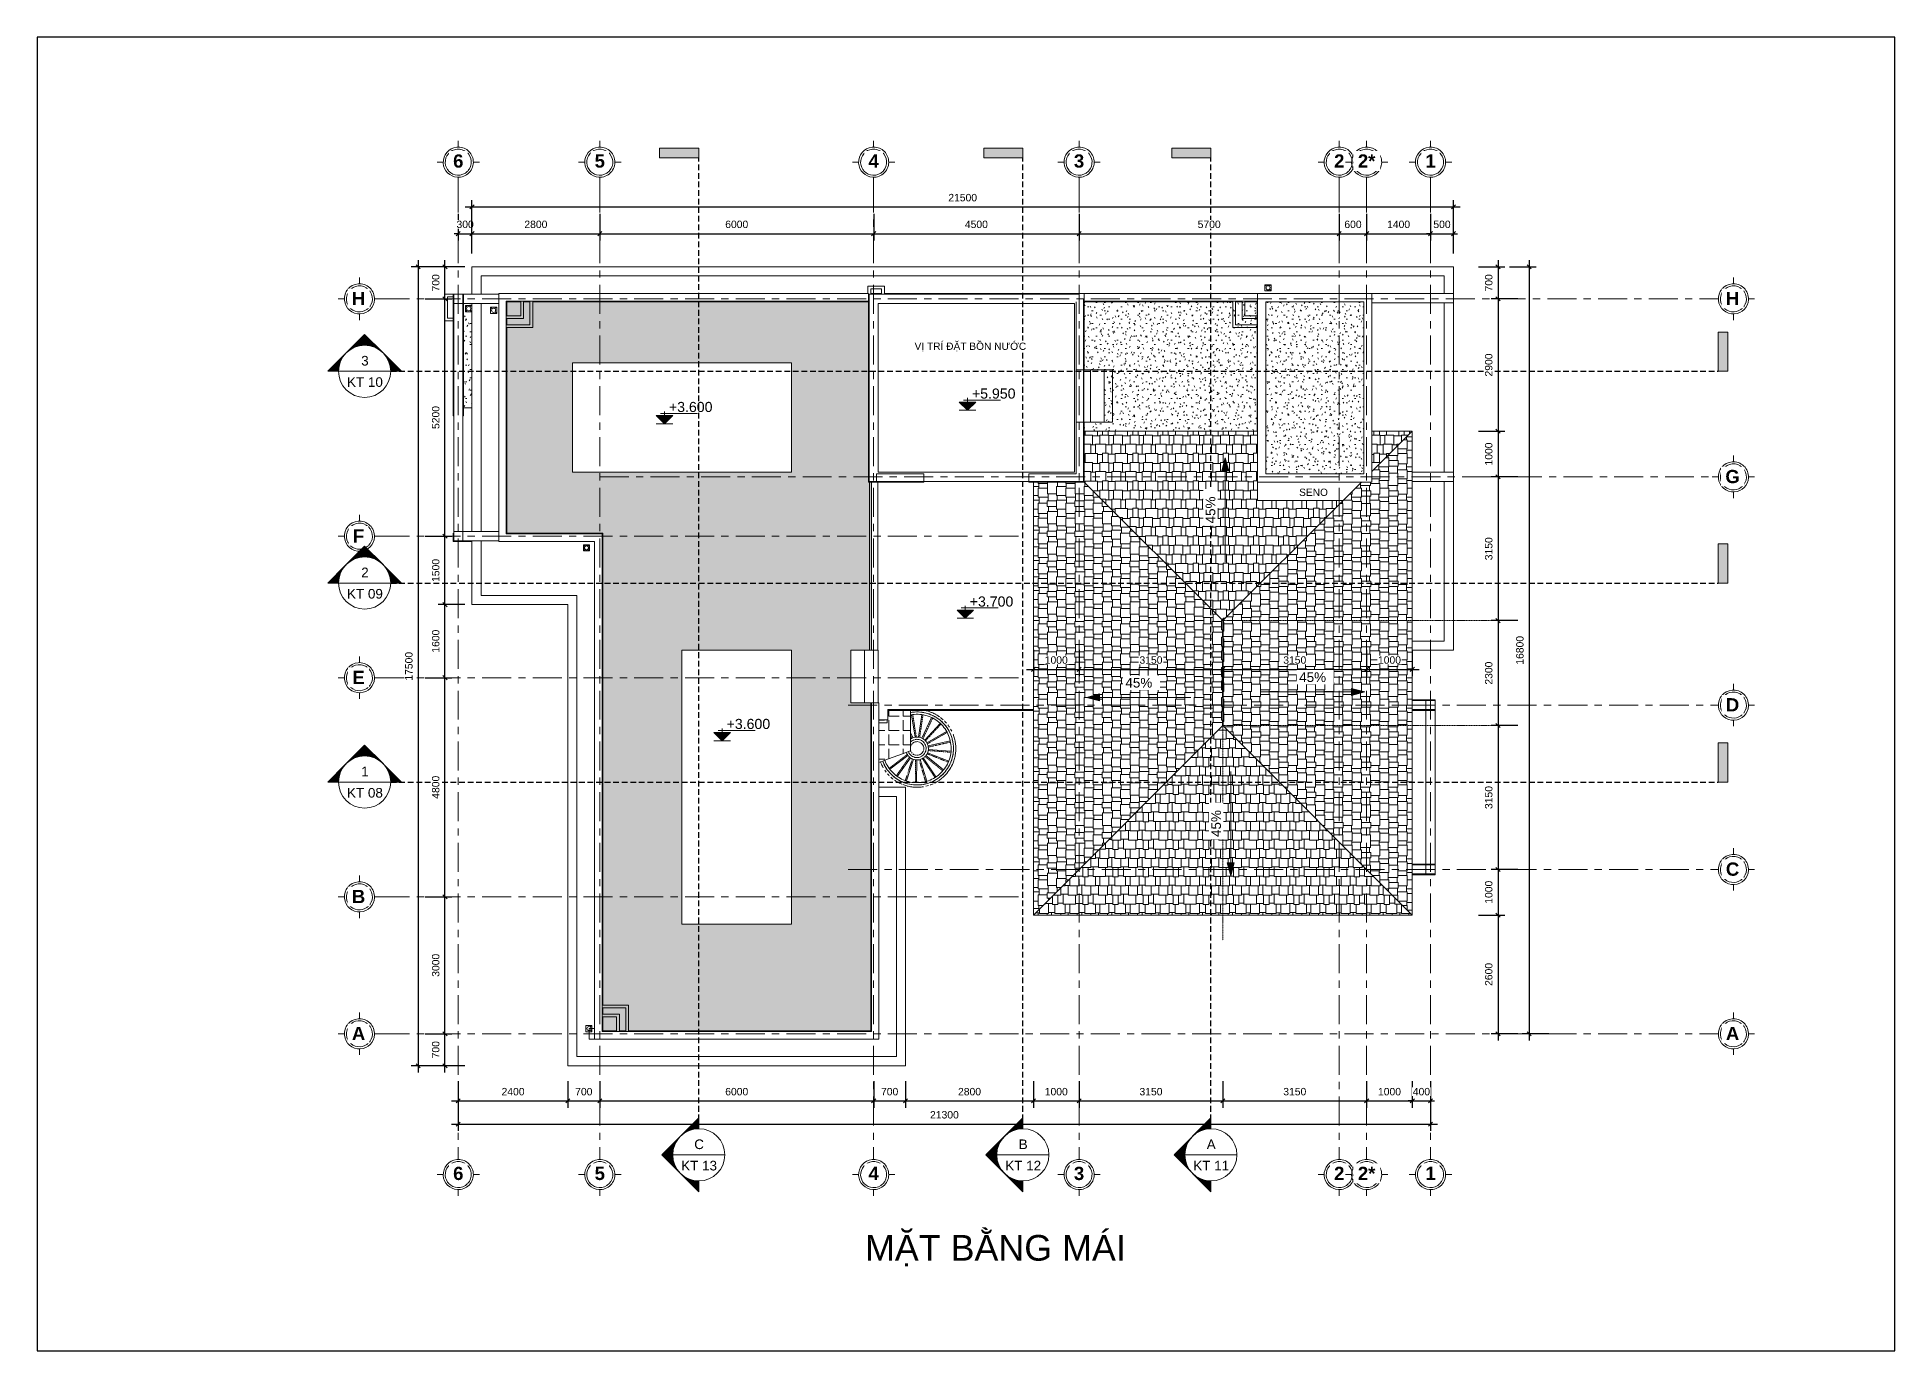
# Model space of a CAD drawing. Header units: millimetres. Extents: x 2164007 to 2324354, y -2513385 to -2308978.
# Drawn here: x 2283657 to 2324354, y -2402137 to -2373359 of the extents above; entities that cross this region are included whole.
import ezdxf

# ---------------------------------------------------------------- set-up
doc = ezdxf.new("R2010")
doc.units = ezdxf.units.MM
for name, pattern in [('DASHED2', [0.375, 0.25, -0.125]), ('Grid Line', [22.225, 12.7, -3.175, 3.175, -3.175]), ('HIDDEN2', [0.1875, 0.125, -0.0625]), ('IMPORT-ACAD_ISO10W100 _2_', [6, 4, -1, 0, -1]), ('Overhead 1_16_', [2.579687, 1.5875, -0.992187])]:
    doc.linetypes.add(name, pattern=pattern)
doc.layers.add('5', color=5, linetype='Continuous')
doc.layers.add('NETGIONG', color=21, linetype='HIDDEN2')
for name, color, linetype, lineweight in [('A-ANNO-DIMS', 211, 'Continuous', 9), ('A-DETL', 8, 'Continuous', 9), ('A-DETL-MEDM', 33, 'Continuous', 20), ('A-DETL-THIN', 151, 'Continuous', 9), ('A-FLOR', 8, 'Continuous', 13), ('A-FLOR-HRAL', 8, 'Continuous', 9), ('A-FLOR-PATT', 8, 'Continuous', 13), ('A-ROOF', 8, 'Continuous', 13), ('A-ROOF-PATT', 8, 'Continuous', 13), ('A-WALL', 113, 'Continuous', 20), ('G-ANNO-DIMS', 111, 'Continuous', 9), ('G-ANNO-SYMB', 111, 'Continuous', 9), ('G-ANNO-TEXT', 231, 'Continuous', 9), ('S-BEAM', 8, 'Continuous', 9), ('S-COLS', 52, 'Continuous', 9), ('S-GRID', 8, 'Continuous', 9), ('S-GRID-IDEN', 8, 'Continuous', 9), ('S-STRS', 8, 'Continuous', 9)]:
    doc.layers.add(name, color=color, linetype=linetype, lineweight=lineweight)
doc.styles.add('Arial', font='arial.ttf', dxfattribs={"height": 175.652835})
doc.styles.add('Arial_1', font='arial.ttf', dxfattribs={"height": 162.282934})
doc.styles.add('Arial_2', font='arial.ttf', dxfattribs={"height": 468.40756})
doc.styles.add('Arial_3', font='arial.ttf', dxfattribs={"height": 177.035928})
doc.styles.add('Arial_B', font='arialbd.ttf', dxfattribs={"height": 190.266788})
doc.dimstyles.new('Dim_dai_ca_vu', dxfattribs={"dimscale": 304.8, "dimtxt": 165, "dimasz": 0.292969, "dimexe": 0.492126, "dimexo": 0.0625, "dimgap": 0.393701, "dimtad": 1, "dimdec": 0, "dimzin": 0, "dimdsep": 46, "dimtxsty": 'Arial_1', "dimblk1": 'OBLIQUE', "dimblk2": 'OBLIQUE', "dimsah": 1, "dimcen": 0.09, "dimdle": 0.492126, "dimadec": 0, "dimazin": 0, "dimtfac": 1, "dimtdec": 4, "dimtix": 1, "dimtmove": 0, "dimatfit": 3, "dimfxl": 0.984252, "dimfxlon": 1, "dimtvp": 1, "dimtfill": 1, "dimtolj": 1, "dimtzin": 0, "dimarcsym": 2})
pattern_1 = [(0, (2304197.59, -2391062.08), (365.76, 91.44), [30.175, -244.145, 30.175, -244.145, -1463.04]), (0, (2304197.59, -2391062.08), (365.76, 91.44), [-548.64, 30.175, -518.465, 30.175, -244.145, -640.08]), (0, (2304197.59, -2391062.08), (365.76, 91.44), [-1371.6, 30.175, -152.705, 30.175, -427.025]), (120, (2304334.75, -2391016.36), (-262.06936, 271.03745), [30.175, -244.145, 30.175, -244.145, -1463.04]), (120, (2304334.75, -2391016.36), (-262.06936, 271.03745), [-548.64, 30.175, -518.465, 30.175, -244.145, -640.08]), (120, (2304334.75, -2391016.36), (-262.06936, 271.03745), [-1371.6, 30.175, -152.705, 30.175, -427.025]), (240, (2304380.47, -2390833.48), (-103.69064, -362.47745), [30.175, -244.145, 30.175, -244.145, -1463.04]), (240, (2304380.47, -2390833.48), (-103.69064, -362.47745), [-548.64, 30.175, -518.465, 30.175, -244.145, -640.08]), (240, (2304380.47, -2390833.48), (-103.69064, -362.47745), [-1371.6, 30.175, -152.705, 30.175, -427.025])]

msp = doc.modelspace()

# ---------------------------------------------------------------- texts
at = {"layer": 'G-ANNO-DIMS', "char_height": 221.29, "width": 1136.7, "attachment_point": 1, "line_spacing_factor": 0.938532, "style": 'Arial_2'}
for s, insert in [('+5.950', (2304136.1, -2381055.7)), ('+3.600', (2297497.9, -2381349.7)), ('+3.700', (2304087.8, -2385611.5)), ('+3.600', (2298761.5, -2388293.3))]:
    msp.add_mtext(s, dxfattribs=dict(at, insert=insert))
at = {"layer": 'G-ANNO-SYMB', "attachment_point": 2, "line_spacing_factor": 0.938532, "style": 'Arial'}
for s, insert, char_height, width in [('\\fArial|b0|i0|c163|p34|;3', (2290838.1, -2380341.6), 210.783, 195.453), ('KT 10', (2290838.1, -2380809.2), 210.78, 936.117), ('\\fArial|b0|i0|c163|p34|;2', (2290838.1, -2384979.3), 210.783, 195.453), ('KT 09', (2290838.1, -2385446.8), 210.78, 936.117), ('\\fArial|b0|i0|c163|p34|;1', (2290838.1, -2389339.3), 210.783, 195.453), ('KT 08', (2290838.1, -2389806.8), 210.78, 936.117), ('\\fArial|b0|i0|c163|p34|;C', (2298158.7, -2397506.9), 210.783, 252.031), ('\\fArial|b0|i0|c163|p34|;B', (2305258.7, -2397506.9), 210.783, 234.029), ('\\fArial|b0|i0|c163|p34|;A', (2309377.8, -2397506.9), 210.783, 234.029), ('KT 13', (2298158.7, -2397974.5), 210.78, 936.117), ('KT 12', (2305258.7, -2397974.5), 210.78, 936.117), ('KT 11', (2309377.8, -2397974.5), 210.78, 936.117)]:
    msp.add_mtext(s, dxfattribs=dict(at, insert=insert, char_height=char_height, width=width))

# ---------------------------------------------------------------- blocks, each defined once
blk = doc.blocks.new('Top Rail Type - Top Rail_Internal_-1073175-Site')
at = {"layer": 'A-FLOR-HRAL'}
blk.add_line((-1502, 2034), (-1454, 2052), dxfattribs=at)
for points in [[(-1284, 1922), (-1302, 1923), (-1339, 1932), (-1389, 1960), (-1429, 2000), (-1447, 2034), (-1454, 2052)], [(-1407, 2328), (-1392, 2339), (-1360, 2356), (-1306, 2370), (-1270, 2372), (-1251, 2371)], [(-1407, 2263), (-1399, 2271), (-1390, 2278), (-1381, 2285)], [(-1380, 2285), (-1366, 2295), (-1351, 2303), (-1334, 2309)], [(-1323, 2313), (-1310, 2316), (-1297, 2319), (-1284, 2320)], [(-1273, 2321), (-1259, 2321), (-1244, 2320), (-1230, 2317)], [(-1249, 2371), (-1232, 2370), (-1215, 2367), (-1198, 2362)], [(-1223, 2316), (-1205, 2312), (-1169, 2299), (-1123, 2265), (-1089, 2219), (-1075, 2183), (-1071, 2165)], [(-1194, 2361), (-1178, 2356), (-1163, 2350), (-1148, 2342)], [(-1139, 2337), (-1126, 2329), (-1114, 2321), (-1103, 2312)], [(-1071, 2165), (-1067, 2148), (-1064, 2113), (-1073, 2060), (-1096, 2012), (-1118, 1985), (-1131, 1973)], [(-1093, 2302), (-1075, 2285), (-1045, 2246), (-1027, 2200), (-1022, 2176)], [(-1022, 2064), (-1026, 2048), (-1031, 2032), (-1038, 2017)], [(-1022, 2176), (-1018, 2159), (-1016, 2140), (-1015, 2122)], [(-1015, 2120), (-1016, 2103), (-1017, 2086), (-1021, 2069)], [(-1415, 1919), (-1434, 1933), (-1470, 1968), (-1493, 2011), (-1502, 2034)], [(-1365, 1890), (-1378, 1896), (-1391, 1903), (-1403, 1911)], [(-1307, 1873), (-1323, 1876), (-1339, 1880), (-1355, 1886)], [(-1251, 1870), (-1268, 1869), (-1285, 1870), (-1302, 1873)], [(-1234, 1924), (-1248, 1921), (-1263, 1920), (-1277, 1921)], [(-1074, 1959), (-1089, 1942), (-1122, 1912), (-1182, 1881), (-1226, 1872), (-1248, 1871)], [(-1185, 1938), (-1198, 1933), (-1210, 1928), (-1223, 1925)], [(-1132, 1973), (-1145, 1961), (-1159, 1951), (-1174, 1943)], [(-1042, 2008), (-1049, 1995), (-1057, 1982), (-1065, 1971)]]:
    blk.add_open_spline(points, degree=3, dxfattribs=at)
blk = doc.blocks.new('Top Rail Type - Top Rail_Internal_-1073186-Site')
at = {"layer": 'A-FLOR-HRAL'}
blk.add_line((-2017, 1844), (-1969, 1862), dxfattribs=at)
for points in [[(-1407, 2908), (-1349, 2919), (-1233, 2926), (-1060, 2900), (-896, 2837), (-750, 2740), (-629, 2614), (-537, 2465), (-499, 2354), (-486, 2298)], [(-1407, 2857), (-1353, 2867), (-1243, 2876), (-1079, 2852), (-924, 2794), (-786, 2704), (-671, 2585), (-584, 2444), (-548, 2340), (-536, 2287)], [(-486, 2298), (-473, 2242), (-460, 2127), (-477, 1955), (-531, 1790), (-618, 1641), (-736, 1514), (-878, 1415), (-1037, 1348), (-1207, 1317), (-1380, 1323), (-1548, 1365), (-1703, 1443), (-1837, 1552), (-1946, 1687), (-1997, 1790), (-2017, 1844)], [(-536, 2287), (-524, 2234), (-511, 2127), (-527, 1965), (-578, 1811), (-660, 1672), (-769, 1552), (-902, 1459), (-1052, 1397), (-1211, 1368), (-1373, 1373), (-1530, 1413), (-1675, 1486), (-1801, 1588), (-1903, 1714), (-1951, 1811), (-1969, 1862)]]:
    blk.add_open_spline(points, degree=3, dxfattribs=at)
blk = doc.blocks.new('Floors 3 - Floors 3-1078498-Site')
at = {"layer": 'A-FLOR'}
for p, q in [((10485, 12671), (-11015, 12671)), ((-11015, 12671), (-11015, 12071)), ((10485, 4271), (10485, 12671)), ((-10815, 12471), (10285, 12471)), ((-10815, 12071), (-10815, 12471)), ((10285, 12471), (10285, 12086)), ((-11015, 11871), (-11015, 6871)), ((-10815, 6871), (-10815, 11871)), ((10285, 11886), (10285, 8171)), ((10285, 7971), (10285, 4471)), ((-11015, 6671), (-11015, 5271)), ((-10815, 5471), (-10815, 6671)), ((-8715, 5471), (-10815, 5471)), ((-8715, -4629), (-8715, 5471)), ((-11015, 5271), (-8915, 5271)), ((-8915, 5271), (-8915, -4829)), ((10285, 4471), (9585, 4471)), ((9585, 4271), (10485, 4271)), ((-1515, 1271), (-2100, 1271)), ((-1515, -4829), (-1515, 1271)), ((-2100, 1071), (-1715, 1071)), ((-1715, 1071), (-1715, -4629)), ((-8915, -4829), (-1515, -4829)), ((-1715, -4629), (-8715, -4629))]:
    blk.add_line(p, q, dxfattribs=at)
blk = doc.blocks.new('Floors 4 - Floors 4-1083886-Site')
at = {"layer": 'A-FLOR'}
for p, q in [((9585, 8171), (10485, 8171)), ((10485, 8171), (10485, 7971)), ((10485, 7971), (9585, 7971))]:
    blk.add_line(p, q, dxfattribs=at)
blk = doc.blocks.new('Floors 5 - Floors 4-1083999-Site')
at = {"layer": 'A-FLOR'}
for p, q in [((8700, 12086), (10485, 12086)), ((10485, 11886), (8700, 11886)), ((10485, 12086), (10485, 11886))]:
    blk.add_line(p, q, dxfattribs=at)
blk = doc.blocks.new('Grid - Structural Grid-308830-Site')
at = {"layer": 'S-GRID-IDEN'}
for p, q in [((0, 5.16875), (0, 3.66875)), ((-5.16875, 0), (-3.66875, 0)), ((5.16875, 0), (3.66875, 0)), ((0, -5.16875), (0, -3.66875))]:
    blk.add_line(p, q, dxfattribs=at)
at = {"layer": 'S-GRID-IDEN', "lineweight": 13}
for start, end in [(86.5905687, 185.4173466), (3.4094313, 86.5905687), (275.4173466, 3.4094313), (185.4173466, 275.4173466)]:
    blk.add_arc((0, 0), 3.66875, start, end, dxfattribs=at)
at = {"layer": 'S-GRID-IDEN'}
for start, end in [(86.5905687, 185.4173466), (3.4094313, 86.5905687), (275.4173466, 3.4094313), (185.4173466, 275.4173466)]:
    blk.add_arc((0, 0), 3.16875, start, end, dxfattribs=at)
blk = doc.blocks.new('Section - 3_32_ x 3_8_-54337-Site')
at = {"layer": 'G-ANNO-SYMB'}
blk.add_hatch(color=256, dxfattribs=at).paths.add_polyline_path([(0, 9.525), (0, 0), (-2.38125, 0), (-2.38125, 9.525)], flags=0)
for p, q in [((0, 9.525), (-2.38125, 9.525)), ((-2.38125, 9.525), (-2.38125, 0)), ((0, 0), (0, 9.525)), ((-2.38125, 0), (0, 0))]:
    blk.add_line(p, q, dxfattribs=at)
blk = doc.blocks.new('Section - Section Head - Filled-22785-Site')
at = {"layer": 'G-ANNO-SYMB'}
h = blk.add_hatch(color=256, dxfattribs=at)
edge = h.paths.add_edge_path(flags=0)
edge.add_line((-10.84, 4.49), (-6.35, 8.98))
edge.add_line((-6.35, 8.98), (-6.35, 6.35))
edge.add_arc((-6.35, 0), 6.35, 90, 135)
h = blk.add_hatch(color=256, dxfattribs=at)
edge = h.paths.add_edge_path(flags=0)
edge.add_arc((-6.35, 0), 6.35, 45, 90)
edge.add_line((-6.35, 6.35), (-6.35, 8.98))
edge.add_line((-6.35, 8.98), (-1.86, 4.49))
h = blk.add_hatch(color=256, dxfattribs=at)
edge = h.paths.add_edge_path(flags=0)
edge.add_arc((-6.35, 0), 6.36, 137.9216, 180)
edge.add_line((-12.71, 0), (-15.33, 0))
edge.add_line((-15.33, 0), (-11.07, 4.26))
h = blk.add_hatch(color=256, dxfattribs=at)
edge = h.paths.add_edge_path(flags=0)
edge.add_line((-1.63, 4.26), (2.63, 0))
edge.add_line((2.63, 0), (0.01, 0))
edge.add_arc((-6.35, 0), 6.36, 0, 42.0784)
for p, q in [((-6.35, 8.98), (-15.33, 0)), ((-6.35, 8.98), (-10.84, 4.49)), ((-6.35, 8.98), (2.63, 0)), ((-6.35, 6.35), (-6.35, 8.98)), ((-1.86, 4.49), (-6.35, 8.98)), ((-6.35, 8.98), (-6.35, 6.35)), ((-11.07, 4.26), (-15.33, 0)), ((-15.33, 0), (-12.71, 0)), ((2.63, 0), (-1.63, 4.26)), ((0.01, 0), (2.63, 0)), ((-12.7, 0), (-15.33, 0)), ((0, 0), (2.63, 0))]:
    blk.add_line(p, q, dxfattribs=at)
for radius, start, end in [(6.35, 360, 180), (6.35, 90, 135), (6.35, 45, 90), (6.36, 137.9216, 180), (6.35, 180, 360), (6.36, 0, 42.0784)]:
    blk.add_arc((-6.35, 0), radius, start, end, dxfattribs=at)
blk = doc.blocks.new('Spot Elevations - M_Spot Elevation - Exterior Filled 2-332856-Site')
at = {"layer": 'G-ANNO-DIMS'}
blk.add_hatch(color=256, dxfattribs=at).paths.add_polyline_path([(2, 2), (0, 0), (-2, 2)], flags=0)
for p, q in [((0, 0), (-2, 2)), ((-2, 2), (2, 2)), ((-2, 0), (2, 0)), ((-1, 2.5), (8, 2.5)), ((0, 2), (0, 3)), ((2, 2), (0, 0))]:
    blk.add_line(p, q, dxfattribs=at)
blk = doc.blocks.new('_Oblique')
at = {"color": 0, "linetype": 'ByBlock', "lineweight": -2}
blk.add_line((-0.5, -0.5), (0.5, 0.5), dxfattribs=at)
blk = doc.blocks.new('*D462')
at = {"layer": 'A-ANNO-DIMS', "color": 0, "lineweight": -2}
for p, q in [((2292883, -2396232), (2292883, -2396813)), ((2295283, -2396232), (2295283, -2396813)), ((2292733, -2396663), (2295433, -2396663))]:
    blk.add_line(p, q, dxfattribs=at)
at = {"layer": 'Defpoints', "color": 0}
for p in [(2292883, -2396213), (2295283, -2396213), (2295283, -2396663)]:
    blk.add_point(p, dxfattribs=at)
at = {"layer": 'A-ANNO-DIMS', "color": 0, "lineweight": -2, "xscale": 89.296875, "yscale": 89.296875, "zscale": 89.296875, "rotation": 180}
blk.add_blockref('_Oblique', (2292883, -2396663), dxfattribs=at)
at = {"layer": 'A-ANNO-DIMS', "color": 0, "lineweight": -2, "xscale": 89.296875, "yscale": 89.296875, "zscale": 89.296875}
blk.add_blockref('_Oblique', (2295283, -2396663), dxfattribs=at)
at = {"layer": 'A-ANNO-DIMS', "color": 0, "insert": (2294083, -2396460), "char_height": 162.3, "attachment_point": 5, "style": 'Arial_1', "bg_fill": 3, "box_fill_scale": 1.1, "bg_fill_color": 256, "bg_fill_true_color": 13158600, "bg_fill_transparency": 7197104}
blk.add_mtext('\\A1;2400', dxfattribs=at)
blk = doc.blocks.new('*D463')
at = {"layer": 'A-ANNO-DIMS', "color": 0, "lineweight": -2}
for p, q in [((2295283, -2396232), (2295283, -2396813)), ((2295983, -2396232), (2295983, -2396813)), ((2295133, -2396663), (2296133, -2396663))]:
    blk.add_line(p, q, dxfattribs=at)
at = {"layer": 'A-ANNO-DIMS', "color": 0, "lineweight": -2, "xscale": 89.296875, "yscale": 89.296875, "zscale": 89.296875, "rotation": 180}
blk.add_blockref('_Oblique', (2295283, -2396663), dxfattribs=at)
at = {"layer": 'A-ANNO-DIMS', "color": 0, "lineweight": -2, "xscale": 89.296875, "yscale": 89.296875, "zscale": 89.296875}
blk.add_blockref('_Oblique', (2295983, -2396663), dxfattribs=at)
at = {"layer": 'A-ANNO-DIMS', "color": 0, "insert": (2295633, -2396460), "char_height": 162.3, "attachment_point": 5, "style": 'Arial_1', "bg_fill": 3, "box_fill_scale": 1.1, "bg_fill_color": 256, "bg_fill_true_color": 13158600, "bg_fill_transparency": 0}
blk.add_mtext('\\A1;700', dxfattribs=at)
at = {"layer": 'Defpoints', "color": 0}
for p in [(2295283, -2396213), (2295983, -2396213), (2295983, -2396663)]:
    blk.add_point(p, dxfattribs=at)
blk = doc.blocks.new('*D464')
at = {"layer": 'A-ANNO-DIMS', "color": 0, "lineweight": -2}
for p, q in [((2295983, -2396232), (2295983, -2396813)), ((2301983, -2396232), (2301983, -2396813)), ((2295833, -2396663), (2302133, -2396663))]:
    blk.add_line(p, q, dxfattribs=at)
at = {"layer": 'Defpoints', "color": 0}
for p in [(2295983, -2396213), (2301983, -2396213), (2301983, -2396663)]:
    blk.add_point(p, dxfattribs=at)
at = {"layer": 'A-ANNO-DIMS', "color": 0, "lineweight": -2, "xscale": 89.296875, "yscale": 89.296875, "zscale": 89.296875, "rotation": 180}
blk.add_blockref('_Oblique', (2295983, -2396663), dxfattribs=at)
at = {"layer": 'A-ANNO-DIMS', "color": 0, "lineweight": -2, "xscale": 89.296875, "yscale": 89.296875, "zscale": 89.296875}
blk.add_blockref('_Oblique', (2301983, -2396663), dxfattribs=at)
at = {"layer": 'A-ANNO-DIMS', "color": 0, "insert": (2298983, -2396460), "char_height": 162.3, "attachment_point": 5, "style": 'Arial_1', "bg_fill": 3, "box_fill_scale": 1.1, "bg_fill_color": 256, "bg_fill_true_color": 13158600, "bg_fill_transparency": 12548824}
blk.add_mtext('\\A1;6000', dxfattribs=at)
blk = doc.blocks.new('*D465')
at = {"layer": 'A-ANNO-DIMS', "color": 0, "lineweight": -2}
for p, q in [((2301983, -2396232), (2301983, -2396813)), ((2302683, -2396232), (2302683, -2396813)), ((2301833, -2396663), (2302833, -2396663))]:
    blk.add_line(p, q, dxfattribs=at)
at = {"layer": 'A-ANNO-DIMS', "color": 0, "lineweight": -2, "xscale": 89.296875, "yscale": 89.296875, "zscale": 89.296875, "rotation": 180}
blk.add_blockref('_Oblique', (2301983, -2396663), dxfattribs=at)
at = {"layer": 'A-ANNO-DIMS', "color": 0, "lineweight": -2, "xscale": 89.296875, "yscale": 89.296875, "zscale": 89.296875}
blk.add_blockref('_Oblique', (2302683, -2396663), dxfattribs=at)
at = {"layer": 'A-ANNO-DIMS', "color": 0, "insert": (2302333, -2396460), "char_height": 162.3, "attachment_point": 5, "style": 'Arial_1', "bg_fill": 3, "box_fill_scale": 1.1, "bg_fill_color": 256, "bg_fill_true_color": 13158600, "bg_fill_transparency": 10022956}
blk.add_mtext('\\A1;700', dxfattribs=at)
at = {"layer": 'Defpoints', "color": 0}
for p in [(2301983, -2396213), (2302683, -2396213), (2302683, -2396663)]:
    blk.add_point(p, dxfattribs=at)
blk = doc.blocks.new('*D466')
at = {"layer": 'A-ANNO-DIMS', "color": 0, "lineweight": -2}
for p, q in [((2302683, -2396232), (2302683, -2396813)), ((2305483, -2396232), (2305483, -2396813)), ((2302533, -2396663), (2305633, -2396663))]:
    blk.add_line(p, q, dxfattribs=at)
at = {"layer": 'Defpoints', "color": 0}
for p in [(2302683, -2396213), (2305483, -2396213), (2305483, -2396663)]:
    blk.add_point(p, dxfattribs=at)
at = {"layer": 'A-ANNO-DIMS', "color": 0, "lineweight": -2, "xscale": 89.296875, "yscale": 89.296875, "zscale": 89.296875, "rotation": 180}
blk.add_blockref('_Oblique', (2302683, -2396663), dxfattribs=at)
at = {"layer": 'A-ANNO-DIMS', "color": 0, "lineweight": -2, "xscale": 89.296875, "yscale": 89.296875, "zscale": 89.296875}
blk.add_blockref('_Oblique', (2305483, -2396663), dxfattribs=at)
at = {"layer": 'A-ANNO-DIMS', "color": 0, "insert": (2304083, -2396460), "char_height": 162.3, "attachment_point": 5, "style": 'Arial_1', "bg_fill": 3, "box_fill_scale": 1.1, "bg_fill_color": 256, "bg_fill_true_color": 13158600, "bg_fill_transparency": 12548824}
blk.add_mtext('\\A1;2800', dxfattribs=at)
blk = doc.blocks.new('*D467')
at = {"layer": 'A-ANNO-DIMS', "color": 0, "lineweight": -2}
for p, q in [((2305483, -2396232), (2305483, -2396813)), ((2306483, -2396232), (2306483, -2396813)), ((2305333, -2396663), (2306633, -2396663))]:
    blk.add_line(p, q, dxfattribs=at)
at = {"layer": 'Defpoints', "color": 0}
for p in [(2305483, -2396213), (2306483, -2396213), (2306483, -2396663)]:
    blk.add_point(p, dxfattribs=at)
at = {"layer": 'A-ANNO-DIMS', "color": 0, "lineweight": -2, "xscale": 89.296875, "yscale": 89.296875, "zscale": 89.296875, "rotation": 180}
blk.add_blockref('_Oblique', (2305483, -2396663), dxfattribs=at)
at = {"layer": 'A-ANNO-DIMS', "color": 0, "lineweight": -2, "xscale": 89.296875, "yscale": 89.296875, "zscale": 89.296875}
blk.add_blockref('_Oblique', (2306483, -2396663), dxfattribs=at)
at = {"layer": 'A-ANNO-DIMS', "color": 0, "insert": (2305983, -2396460), "char_height": 162.3, "attachment_point": 5, "style": 'Arial_1', "bg_fill": 3, "box_fill_scale": 1.1, "bg_fill_color": 256, "bg_fill_true_color": 13158600, "bg_fill_transparency": 12548824}
blk.add_mtext('\\A1;1000', dxfattribs=at)
blk = doc.blocks.new('*D468')
at = {"layer": 'A-ANNO-DIMS', "color": 0, "lineweight": -2}
for p, q in [((2306483, -2396232), (2306483, -2396813)), ((2309633, -2396232), (2309633, -2396813)), ((2306333, -2396663), (2309783, -2396663))]:
    blk.add_line(p, q, dxfattribs=at)
at = {"layer": 'Defpoints', "color": 0}
for p in [(2306483, -2396213), (2309633, -2396213), (2309633, -2396663)]:
    blk.add_point(p, dxfattribs=at)
at = {"layer": 'A-ANNO-DIMS', "color": 0, "lineweight": -2, "xscale": 89.296875, "yscale": 89.296875, "zscale": 89.296875, "rotation": 180}
blk.add_blockref('_Oblique', (2306483, -2396663), dxfattribs=at)
at = {"layer": 'A-ANNO-DIMS', "color": 0, "lineweight": -2, "xscale": 89.296875, "yscale": 89.296875, "zscale": 89.296875}
blk.add_blockref('_Oblique', (2309633, -2396663), dxfattribs=at)
at = {"layer": 'A-ANNO-DIMS', "color": 0, "insert": (2308058, -2396460), "char_height": 162.3, "attachment_point": 5, "style": 'Arial_1', "bg_fill": 3, "box_fill_scale": 1.1, "bg_fill_color": 256, "bg_fill_true_color": 13158600, "bg_fill_transparency": 12549856}
blk.add_mtext('\\A1;3150', dxfattribs=at)
blk = doc.blocks.new('*D469')
at = {"layer": 'A-ANNO-DIMS', "color": 0, "lineweight": -2}
for p, q in [((2309633, -2396232), (2309633, -2396813)), ((2312783, -2396232), (2312783, -2396813)), ((2309483, -2396663), (2312933, -2396663))]:
    blk.add_line(p, q, dxfattribs=at)
at = {"layer": 'Defpoints', "color": 0}
for p in [(2309633, -2396213), (2312783, -2396213), (2312783, -2396663)]:
    blk.add_point(p, dxfattribs=at)
at = {"layer": 'A-ANNO-DIMS', "color": 0, "lineweight": -2, "xscale": 89.296875, "yscale": 89.296875, "zscale": 89.296875, "rotation": 180}
blk.add_blockref('_Oblique', (2309633, -2396663), dxfattribs=at)
at = {"layer": 'A-ANNO-DIMS', "color": 0, "lineweight": -2, "xscale": 89.296875, "yscale": 89.296875, "zscale": 89.296875}
blk.add_blockref('_Oblique', (2312783, -2396663), dxfattribs=at)
at = {"layer": 'A-ANNO-DIMS', "color": 0, "insert": (2311208, -2396460), "char_height": 162.3, "attachment_point": 5, "style": 'Arial_1', "bg_fill": 3, "box_fill_scale": 1.1, "bg_fill_color": 256, "bg_fill_true_color": 13158600, "bg_fill_transparency": 12549856}
blk.add_mtext('\\A1;3150', dxfattribs=at)
blk = doc.blocks.new('*D470')
at = {"layer": 'A-ANNO-DIMS', "color": 0, "lineweight": -2}
for p, q in [((2312783, -2396232), (2312783, -2396813)), ((2313783, -2396232), (2313783, -2396813)), ((2312633, -2396663), (2313933, -2396663))]:
    blk.add_line(p, q, dxfattribs=at)
at = {"layer": 'Defpoints', "color": 0}
for p in [(2312783, -2396213), (2313783, -2396213), (2313783, -2396663)]:
    blk.add_point(p, dxfattribs=at)
at = {"layer": 'A-ANNO-DIMS', "color": 0, "lineweight": -2, "xscale": 89.296875, "yscale": 89.296875, "zscale": 89.296875, "rotation": 180}
blk.add_blockref('_Oblique', (2312783, -2396663), dxfattribs=at)
at = {"layer": 'A-ANNO-DIMS', "color": 0, "lineweight": -2, "xscale": 89.296875, "yscale": 89.296875, "zscale": 89.296875}
blk.add_blockref('_Oblique', (2313783, -2396663), dxfattribs=at)
at = {"layer": 'A-ANNO-DIMS', "color": 0, "insert": (2313283, -2396460), "char_height": 162.3, "attachment_point": 5, "style": 'Arial_1', "bg_fill": 3, "box_fill_scale": 1.1, "bg_fill_color": 256, "bg_fill_true_color": 13158600, "bg_fill_transparency": 12549856}
blk.add_mtext('\\A1;1000', dxfattribs=at)
blk = doc.blocks.new('*D471')
at = {"layer": 'A-ANNO-DIMS', "color": 0, "lineweight": -2}
for p, q in [((2313783, -2396232), (2313783, -2396813)), ((2314183, -2396232), (2314183, -2396813)), ((2313783, -2396663), (2313693, -2396663)), ((2313783, -2396663), (2314183, -2396663)), ((2314183, -2396663), (2314272, -2396663))]:
    blk.add_line(p, q, dxfattribs=at)
at = {"layer": 'A-ANNO-DIMS', "color": 0, "lineweight": -2, "xscale": 89.296875, "yscale": 89.296875, "zscale": 89.296875}
blk.add_blockref('_Oblique', (2313783, -2396663), dxfattribs=at)
at = {"layer": 'A-ANNO-DIMS', "color": 0, "lineweight": -2, "xscale": 89.296875, "yscale": 89.296875, "zscale": 89.296875, "rotation": 180}
blk.add_blockref('_Oblique', (2314183, -2396663), dxfattribs=at)
at = {"layer": 'A-ANNO-DIMS', "color": 0, "insert": (2313983, -2396460), "char_height": 162.3, "attachment_point": 5, "style": 'Arial_1', "bg_fill": 3, "box_fill_scale": 1.1, "bg_fill_color": 256, "bg_fill_true_color": 13158600, "bg_fill_transparency": 12549856}
blk.add_mtext('\\A1;400', dxfattribs=at)
at = {"layer": 'Defpoints', "color": 0}
for p in [(2313783, -2396213), (2314183, -2396213), (2314183, -2396663)]:
    blk.add_point(p, dxfattribs=at)
blk = doc.blocks.new('*D472')
at = {"layer": 'A-ANNO-DIMS', "color": 0, "lineweight": -2}
for p, q in [((2292883, -2396739), (2292883, -2397320)), ((2314183, -2396739), (2314183, -2397320)), ((2292733, -2397170), (2314333, -2397170))]:
    blk.add_line(p, q, dxfattribs=at)
at = {"layer": 'Defpoints', "color": 0}
for p in [(2292883, -2396720), (2314183, -2396720), (2314183, -2397170)]:
    blk.add_point(p, dxfattribs=at)
at = {"layer": 'A-ANNO-DIMS', "color": 0, "lineweight": -2, "xscale": 89.296875, "yscale": 89.296875, "zscale": 89.296875, "rotation": 180}
blk.add_blockref('_Oblique', (2292883, -2397170), dxfattribs=at)
at = {"layer": 'A-ANNO-DIMS', "color": 0, "lineweight": -2, "xscale": 89.296875, "yscale": 89.296875, "zscale": 89.296875}
blk.add_blockref('_Oblique', (2314183, -2397170), dxfattribs=at)
at = {"layer": 'A-ANNO-DIMS', "color": 0, "insert": (2303533, -2396967), "char_height": 162.3, "attachment_point": 5, "style": 'Arial_1', "bg_fill": 3, "box_fill_scale": 1.1, "bg_fill_color": 256, "bg_fill_true_color": 13158600, "bg_fill_transparency": 12550056}
blk.add_mtext('\\A1;21300', dxfattribs=at)
blk = doc.blocks.new('*D473')
at = {"layer": 'A-ANNO-DIMS', "color": 0, "lineweight": -2}
for p, q in [((2292161, -2395191), (2292742, -2395191)), ((2292592, -2396041), (2292592, -2395041)), ((2293023, -2395891), (2292442, -2395891))]:
    blk.add_line(p, q, dxfattribs=at)
at = {"layer": 'Defpoints', "color": 0}
blk.add_point((2293042, -2395891), dxfattribs=at)
at = {"layer": 'A-ANNO-DIMS', "color": 0, "lineweight": -2, "xscale": 89.296875, "yscale": 89.296875, "zscale": 89.296875}
for p, rotation in [((2292592, -2395191), 90), ((2292592, -2395891), 270)]:
    blk.add_blockref('_Oblique', p, dxfattribs=dict(at, rotation=rotation))
at = {"layer": 'A-ANNO-DIMS', "color": 0, "insert": (2292389, -2395541), "char_height": 162.3, "attachment_point": 5, "rotation": 90, "style": 'Arial_1', "bg_fill": 3, "box_fill_scale": 1.1, "bg_fill_color": 256, "bg_fill_true_color": 13158600, "bg_fill_transparency": 12549856}
blk.add_mtext('\\A1;700', dxfattribs=at)
at = {"layer": 'Defpoints', "color": 0}
for p in [(2292142, -2395191), (2292592, -2395191)]:
    blk.add_point(p, dxfattribs=at)
blk = doc.blocks.new('*D474')
at = {"layer": 'A-ANNO-DIMS', "color": 0, "lineweight": -2}
for p, q in [((2292592, -2395341), (2292592, -2392041)), ((2292161, -2392191), (2292742, -2392191)), ((2292161, -2395191), (2292742, -2395191))]:
    blk.add_line(p, q, dxfattribs=at)
at = {"layer": 'Defpoints', "color": 0}
for p in [(2292142, -2392191), (2292592, -2392191), (2292142, -2395191)]:
    blk.add_point(p, dxfattribs=at)
at = {"layer": 'A-ANNO-DIMS', "color": 0, "lineweight": -2, "xscale": 89.296875, "yscale": 89.296875, "zscale": 89.296875}
for p, rotation in [((2292592, -2392191), 90), ((2292592, -2395191), 270)]:
    blk.add_blockref('_Oblique', p, dxfattribs=dict(at, rotation=rotation))
at = {"layer": 'A-ANNO-DIMS', "color": 0, "insert": (2292389, -2393691), "char_height": 162.3, "attachment_point": 5, "rotation": 90, "style": 'Arial_1', "bg_fill": 3, "box_fill_scale": 1.1, "bg_fill_color": 256, "bg_fill_true_color": 13158600, "bg_fill_transparency": 10068124}
blk.add_mtext('\\A1;3000', dxfattribs=at)
blk = doc.blocks.new('*D475')
at = {"layer": 'A-ANNO-DIMS', "color": 0, "lineweight": -2}
for p, q in [((2292592, -2392341), (2292592, -2387241)), ((2292161, -2387391), (2292742, -2387391)), ((2292161, -2392191), (2292742, -2392191))]:
    blk.add_line(p, q, dxfattribs=at)
at = {"layer": 'Defpoints', "color": 0}
for p in [(2292142, -2387391), (2292592, -2387391), (2292142, -2392191)]:
    blk.add_point(p, dxfattribs=at)
at = {"layer": 'A-ANNO-DIMS', "color": 0, "lineweight": -2, "xscale": 89.296875, "yscale": 89.296875, "zscale": 89.296875}
for p, rotation in [((2292592, -2387391), 90), ((2292592, -2392191), 270)]:
    blk.add_blockref('_Oblique', p, dxfattribs=dict(at, rotation=rotation))
at = {"layer": 'A-ANNO-DIMS', "color": 0, "insert": (2292389, -2389791), "char_height": 162.3, "attachment_point": 5, "rotation": 90, "style": 'Arial_1', "bg_fill": 3, "box_fill_scale": 1.1, "bg_fill_color": 256, "bg_fill_true_color": 13158600, "bg_fill_transparency": 16515416}
blk.add_mtext('\\A1;4800', dxfattribs=at)
blk = doc.blocks.new('*D476')
at = {"layer": 'A-ANNO-DIMS', "color": 0, "lineweight": -2}
for p, q in [((2293023, -2385791), (2292442, -2385791)), ((2292592, -2387541), (2292592, -2385641)), ((2292161, -2387391), (2292742, -2387391))]:
    blk.add_line(p, q, dxfattribs=at)
at = {"layer": 'Defpoints', "color": 0}
for p in [(2292592, -2385791), (2293042, -2385791), (2292142, -2387391)]:
    blk.add_point(p, dxfattribs=at)
at = {"layer": 'A-ANNO-DIMS', "color": 0, "lineweight": -2, "xscale": 89.296875, "yscale": 89.296875, "zscale": 89.296875}
for p, rotation in [((2292592, -2385791), 90), ((2292592, -2387391), 270)]:
    blk.add_blockref('_Oblique', p, dxfattribs=dict(at, rotation=rotation))
at = {"layer": 'A-ANNO-DIMS', "color": 0, "insert": (2292389, -2386591), "char_height": 162.3, "attachment_point": 5, "rotation": 90, "style": 'Arial_1', "bg_fill": 3, "box_fill_scale": 1.1, "bg_fill_color": 256, "bg_fill_true_color": 13158600, "bg_fill_transparency": 10121100}
blk.add_mtext('\\A1;1600', dxfattribs=at)
blk = doc.blocks.new('*D477')
at = {"layer": 'A-ANNO-DIMS', "color": 0, "lineweight": -2}
for p, q in [((2292161, -2384291), (2292742, -2384291)), ((2292592, -2385941), (2292592, -2384141)), ((2293023, -2385791), (2292442, -2385791))]:
    blk.add_line(p, q, dxfattribs=at)
at = {"layer": 'Defpoints', "color": 0}
for p in [(2292142, -2384291), (2292592, -2384291), (2293042, -2385791)]:
    blk.add_point(p, dxfattribs=at)
at = {"layer": 'A-ANNO-DIMS', "color": 0, "lineweight": -2, "xscale": 89.296875, "yscale": 89.296875, "zscale": 89.296875}
for p, rotation in [((2292592, -2384291), 90), ((2292592, -2385791), 270)]:
    blk.add_blockref('_Oblique', p, dxfattribs=dict(at, rotation=rotation))
at = {"layer": 'A-ANNO-DIMS', "color": 0, "insert": (2292389, -2385041), "char_height": 162.3, "attachment_point": 5, "rotation": 90, "style": 'Arial_1', "bg_fill": 3, "box_fill_scale": 1.1, "bg_fill_color": 256, "bg_fill_true_color": 13158600, "bg_fill_transparency": 12550372}
blk.add_mtext('\\A1;1500', dxfattribs=at)
blk = doc.blocks.new('*D478')
at = {"layer": 'A-ANNO-DIMS', "color": 0, "lineweight": -2}
for p, q in [((2292161, -2379091), (2292742, -2379091)), ((2292592, -2384441), (2292592, -2378941)), ((2292161, -2384291), (2292742, -2384291))]:
    blk.add_line(p, q, dxfattribs=at)
at = {"layer": 'Defpoints', "color": 0}
for p in [(2292142, -2379091), (2292592, -2379091), (2292142, -2384291)]:
    blk.add_point(p, dxfattribs=at)
at = {"layer": 'A-ANNO-DIMS', "color": 0, "lineweight": -2, "xscale": 89.296875, "yscale": 89.296875, "zscale": 89.296875}
for p, rotation in [((2292592, -2379091), 90), ((2292592, -2384291), 270)]:
    blk.add_blockref('_Oblique', p, dxfattribs=dict(at, rotation=rotation))
at = {"layer": 'A-ANNO-DIMS', "color": 0, "insert": (2292389, -2381691), "char_height": 162.3, "attachment_point": 5, "rotation": 90, "style": 'Arial_1', "bg_fill": 3, "box_fill_scale": 1.1, "bg_fill_color": 256, "bg_fill_true_color": 13158600, "bg_fill_transparency": 12550372}
blk.add_mtext('\\A1;5200', dxfattribs=at)
blk = doc.blocks.new('*D479')
at = {"layer": 'A-ANNO-DIMS', "color": 0, "lineweight": -2}
for p, q in [((2292592, -2379241), (2292592, -2378241)), ((2293023, -2378391), (2292442, -2378391)), ((2292161, -2379091), (2292742, -2379091))]:
    blk.add_line(p, q, dxfattribs=at)
at = {"layer": 'Defpoints', "color": 0}
blk.add_point((2293042, -2378391), dxfattribs=at)
at = {"layer": 'A-ANNO-DIMS', "color": 0, "lineweight": -2, "xscale": 89.296875, "yscale": 89.296875, "zscale": 89.296875}
for p, rotation in [((2292592, -2378391), 90), ((2292592, -2379091), 270)]:
    blk.add_blockref('_Oblique', p, dxfattribs=dict(at, rotation=rotation))
at = {"layer": 'A-ANNO-DIMS', "color": 0, "insert": (2292389, -2378741), "char_height": 162.3, "attachment_point": 5, "rotation": 90, "style": 'Arial_1', "bg_fill": 3, "box_fill_scale": 1.1, "bg_fill_color": 256, "bg_fill_true_color": 13158600, "bg_fill_transparency": 10114076}
blk.add_mtext('\\A1;700', dxfattribs=at)
at = {"layer": 'Defpoints', "color": 0}
for p in [(2292592, -2378391), (2292142, -2379091)]:
    blk.add_point(p, dxfattribs=at)
blk = doc.blocks.new('*D480')
at = {"layer": 'A-ANNO-DIMS', "color": 0, "lineweight": -2}
for p, q in [((2292004, -2378241), (2292004, -2396041)), ((2292435, -2378391), (2291854, -2378391)), ((2292435, -2395891), (2291854, -2395891))]:
    blk.add_line(p, q, dxfattribs=at)
at = {"layer": 'Defpoints', "color": 0}
for p in [(2292454, -2378391), (2292004, -2395891), (2292454, -2395891)]:
    blk.add_point(p, dxfattribs=at)
at = {"layer": 'A-ANNO-DIMS', "color": 0, "lineweight": -2, "xscale": 89.296875, "yscale": 89.296875, "zscale": 89.296875}
for p, rotation in [((2292004, -2378391), 90), ((2292004, -2395891), 270)]:
    blk.add_blockref('_Oblique', p, dxfattribs=dict(at, rotation=rotation))
at = {"layer": 'A-ANNO-DIMS', "color": 0, "insert": (2291801, -2387141), "char_height": 162.3, "attachment_point": 5, "rotation": 90, "style": 'Arial_1', "bg_fill": 3, "box_fill_scale": 1.1, "bg_fill_color": 256, "bg_fill_true_color": 13158600, "bg_fill_transparency": 12550372}
blk.add_mtext('\\A1;17500', dxfattribs=at)
blk = doc.blocks.new('*D481')
at = {"layer": 'A-ANNO-DIMS', "color": 0, "lineweight": -2}
for p, q in [((2292883, -2377233), (2292883, -2377814)), ((2292883, -2377664), (2292793, -2377664)), ((2292883, -2377664), (2293183, -2377664)), ((2293183, -2378095), (2293183, -2377514)), ((2293183, -2377664), (2293272, -2377664))]:
    blk.add_line(p, q, dxfattribs=at)
at = {"layer": 'Defpoints', "color": 0}
blk.add_point((2293183, -2378114), dxfattribs=at)
at = {"layer": 'A-ANNO-DIMS', "color": 0, "lineweight": -2, "xscale": 89.296875, "yscale": 89.296875, "zscale": 89.296875}
blk.add_blockref('_Oblique', (2292883, -2377664), dxfattribs=at)
at = {"layer": 'A-ANNO-DIMS', "color": 0, "lineweight": -2, "xscale": 89.296875, "yscale": 89.296875, "zscale": 89.296875, "rotation": 180}
blk.add_blockref('_Oblique', (2293183, -2377664), dxfattribs=at)
at = {"layer": 'A-ANNO-DIMS', "color": 0, "insert": (2293033, -2377461), "char_height": 162.3, "attachment_point": 5, "style": 'Arial_1', "bg_fill": 3, "box_fill_scale": 1.1, "bg_fill_color": 256, "bg_fill_true_color": 13158600, "bg_fill_transparency": 10104220}
blk.add_mtext('\\A1;300', dxfattribs=at)
at = {"layer": 'Defpoints', "color": 0}
for p in [(2292883, -2377214), (2293183, -2377664)]:
    blk.add_point(p, dxfattribs=at)
blk = doc.blocks.new('*D482')
at = {"layer": 'A-ANNO-DIMS', "color": 0, "lineweight": -2}
for p, q in [((2295983, -2377233), (2295983, -2377814)), ((2293033, -2377664), (2296133, -2377664)), ((2293183, -2378095), (2293183, -2377514))]:
    blk.add_line(p, q, dxfattribs=at)
at = {"layer": 'Defpoints', "color": 0}
for p in [(2295983, -2377214), (2295983, -2377664), (2293183, -2378114)]:
    blk.add_point(p, dxfattribs=at)
at = {"layer": 'A-ANNO-DIMS', "color": 0, "lineweight": -2, "xscale": 89.296875, "yscale": 89.296875, "zscale": 89.296875, "rotation": 180}
blk.add_blockref('_Oblique', (2293183, -2377664), dxfattribs=at)
at = {"layer": 'A-ANNO-DIMS', "color": 0, "lineweight": -2, "xscale": 89.296875, "yscale": 89.296875, "zscale": 89.296875}
blk.add_blockref('_Oblique', (2295983, -2377664), dxfattribs=at)
at = {"layer": 'A-ANNO-DIMS', "color": 0, "insert": (2294583, -2377461), "char_height": 162.3, "attachment_point": 5, "style": 'Arial_1', "bg_fill": 3, "box_fill_scale": 1.1, "bg_fill_color": 256, "bg_fill_true_color": 13158600, "bg_fill_transparency": 12549856}
blk.add_mtext('\\A1;2800', dxfattribs=at)
blk = doc.blocks.new('*D483')
at = {"layer": 'A-ANNO-DIMS', "color": 0, "lineweight": -2}
for p, q in [((2295983, -2377233), (2295983, -2377814)), ((2301983, -2377233), (2301983, -2377814)), ((2295833, -2377664), (2302133, -2377664))]:
    blk.add_line(p, q, dxfattribs=at)
at = {"layer": 'Defpoints', "color": 0}
for p in [(2295983, -2377214), (2301983, -2377214), (2301983, -2377664)]:
    blk.add_point(p, dxfattribs=at)
at = {"layer": 'A-ANNO-DIMS', "color": 0, "lineweight": -2, "xscale": 89.296875, "yscale": 89.296875, "zscale": 89.296875, "rotation": 180}
blk.add_blockref('_Oblique', (2295983, -2377664), dxfattribs=at)
at = {"layer": 'A-ANNO-DIMS', "color": 0, "lineweight": -2, "xscale": 89.296875, "yscale": 89.296875, "zscale": 89.296875}
blk.add_blockref('_Oblique', (2301983, -2377664), dxfattribs=at)
at = {"layer": 'A-ANNO-DIMS', "color": 0, "insert": (2298983, -2377461), "char_height": 162.3, "attachment_point": 5, "style": 'Arial_1', "bg_fill": 3, "box_fill_scale": 1.1, "bg_fill_color": 256, "bg_fill_true_color": 13158600, "bg_fill_transparency": 12552436}
blk.add_mtext('\\A1;6000', dxfattribs=at)
blk = doc.blocks.new('*D484')
at = {"layer": 'A-ANNO-DIMS', "color": 0, "lineweight": -2}
for p, q in [((2301983, -2377233), (2301983, -2377814)), ((2306483, -2377233), (2306483, -2377814)), ((2301833, -2377664), (2306633, -2377664))]:
    blk.add_line(p, q, dxfattribs=at)
at = {"layer": 'Defpoints', "color": 0}
for p in [(2301983, -2377214), (2306483, -2377214), (2306483, -2377664)]:
    blk.add_point(p, dxfattribs=at)
at = {"layer": 'A-ANNO-DIMS', "color": 0, "lineweight": -2, "xscale": 89.296875, "yscale": 89.296875, "zscale": 89.296875, "rotation": 180}
blk.add_blockref('_Oblique', (2301983, -2377664), dxfattribs=at)
at = {"layer": 'A-ANNO-DIMS', "color": 0, "lineweight": -2, "xscale": 89.296875, "yscale": 89.296875, "zscale": 89.296875}
blk.add_blockref('_Oblique', (2306483, -2377664), dxfattribs=at)
at = {"layer": 'A-ANNO-DIMS', "color": 0, "insert": (2304233, -2377461), "char_height": 162.3, "attachment_point": 5, "style": 'Arial_1', "bg_fill": 3, "box_fill_scale": 1.1, "bg_fill_color": 256, "bg_fill_true_color": 13158600, "bg_fill_transparency": 5583459}
blk.add_mtext('\\A1;4500', dxfattribs=at)
blk = doc.blocks.new('*D485')
at = {"layer": 'A-ANNO-DIMS', "color": 0, "lineweight": -2}
for p, q in [((2306483, -2377233), (2306483, -2377814)), ((2312183, -2377233), (2312183, -2377814)), ((2306333, -2377664), (2312333, -2377664))]:
    blk.add_line(p, q, dxfattribs=at)
at = {"layer": 'Defpoints', "color": 0}
for p in [(2306483, -2377214), (2312183, -2377214), (2312183, -2377664)]:
    blk.add_point(p, dxfattribs=at)
at = {"layer": 'A-ANNO-DIMS', "color": 0, "lineweight": -2, "xscale": 89.296875, "yscale": 89.296875, "zscale": 89.296875, "rotation": 180}
blk.add_blockref('_Oblique', (2306483, -2377664), dxfattribs=at)
at = {"layer": 'A-ANNO-DIMS', "color": 0, "lineweight": -2, "xscale": 89.296875, "yscale": 89.296875, "zscale": 89.296875}
blk.add_blockref('_Oblique', (2312183, -2377664), dxfattribs=at)
at = {"layer": 'A-ANNO-DIMS', "color": 0, "insert": (2309333, -2377461), "char_height": 162.3, "attachment_point": 5, "style": 'Arial_1', "bg_fill": 3, "box_fill_scale": 1.1, "bg_fill_color": 256, "bg_fill_true_color": 13158600, "bg_fill_transparency": 12552436}
blk.add_mtext('\\A1;5700', dxfattribs=at)
blk = doc.blocks.new('*D486')
at = {"layer": 'A-ANNO-DIMS', "color": 0, "lineweight": -2}
for p, q in [((2312183, -2377233), (2312183, -2377814)), ((2312783, -2377233), (2312783, -2377814)), ((2312033, -2377664), (2312933, -2377664))]:
    blk.add_line(p, q, dxfattribs=at)
at = {"layer": 'A-ANNO-DIMS', "color": 0, "lineweight": -2, "xscale": 89.296875, "yscale": 89.296875, "zscale": 89.296875, "rotation": 180}
blk.add_blockref('_Oblique', (2312183, -2377664), dxfattribs=at)
at = {"layer": 'A-ANNO-DIMS', "color": 0, "lineweight": -2, "xscale": 89.296875, "yscale": 89.296875, "zscale": 89.296875}
blk.add_blockref('_Oblique', (2312783, -2377664), dxfattribs=at)
at = {"layer": 'A-ANNO-DIMS', "color": 0, "insert": (2312483, -2377461), "char_height": 162.3, "attachment_point": 5, "style": 'Arial_1', "bg_fill": 3, "box_fill_scale": 1.1, "bg_fill_color": 256, "bg_fill_true_color": 13158600, "bg_fill_transparency": 10227744}
blk.add_mtext('\\A1;600', dxfattribs=at)
at = {"layer": 'Defpoints', "color": 0}
for p in [(2312183, -2377214), (2312783, -2377214), (2312783, -2377664)]:
    blk.add_point(p, dxfattribs=at)
blk = doc.blocks.new('*D487')
at = {"layer": 'A-ANNO-DIMS', "color": 0, "lineweight": -2}
for p, q in [((2312783, -2377233), (2312783, -2377814)), ((2314183, -2377233), (2314183, -2377814)), ((2312633, -2377664), (2314333, -2377664))]:
    blk.add_line(p, q, dxfattribs=at)
at = {"layer": 'Defpoints', "color": 0}
for p in [(2312783, -2377214), (2314183, -2377214), (2314183, -2377664)]:
    blk.add_point(p, dxfattribs=at)
at = {"layer": 'A-ANNO-DIMS', "color": 0, "lineweight": -2, "xscale": 89.296875, "yscale": 89.296875, "zscale": 89.296875, "rotation": 180}
blk.add_blockref('_Oblique', (2312783, -2377664), dxfattribs=at)
at = {"layer": 'A-ANNO-DIMS', "color": 0, "lineweight": -2, "xscale": 89.296875, "yscale": 89.296875, "zscale": 89.296875}
blk.add_blockref('_Oblique', (2314183, -2377664), dxfattribs=at)
at = {"layer": 'A-ANNO-DIMS', "color": 0, "insert": (2313483, -2377461), "char_height": 162.3, "attachment_point": 5, "style": 'Arial_1', "bg_fill": 3, "box_fill_scale": 1.1, "bg_fill_color": 256, "bg_fill_true_color": 13158600, "bg_fill_transparency": 12552436}
blk.add_mtext('\\A1;1400', dxfattribs=at)
blk = doc.blocks.new('*D488')
at = {"layer": 'A-ANNO-DIMS', "color": 0, "lineweight": -2}
for p, q in [((2314183, -2377233), (2314183, -2377814)), ((2314183, -2377664), (2314093, -2377664)), ((2314183, -2377664), (2314683, -2377664)), ((2314683, -2378095), (2314683, -2377514)), ((2314683, -2377664), (2314772, -2377664))]:
    blk.add_line(p, q, dxfattribs=at)
at = {"layer": 'Defpoints', "color": 0}
blk.add_point((2314683, -2378114), dxfattribs=at)
at = {"layer": 'A-ANNO-DIMS', "color": 0, "lineweight": -2, "xscale": 89.296875, "yscale": 89.296875, "zscale": 89.296875}
blk.add_blockref('_Oblique', (2314183, -2377664), dxfattribs=at)
at = {"layer": 'A-ANNO-DIMS', "color": 0, "lineweight": -2, "xscale": 89.296875, "yscale": 89.296875, "zscale": 89.296875, "rotation": 180}
blk.add_blockref('_Oblique', (2314683, -2377664), dxfattribs=at)
at = {"layer": 'A-ANNO-DIMS', "color": 0, "insert": (2314433, -2377461), "char_height": 162.3, "attachment_point": 5, "style": 'Arial_1', "bg_fill": 3, "box_fill_scale": 1.1, "bg_fill_color": 256, "bg_fill_true_color": 13158600, "bg_fill_transparency": 10236736}
blk.add_mtext('\\A1;500', dxfattribs=at)
at = {"layer": 'Defpoints', "color": 0}
for p in [(2314183, -2377214), (2314683, -2377664)]:
    blk.add_point(p, dxfattribs=at)
blk = doc.blocks.new('*D489')
at = {"layer": 'A-ANNO-DIMS', "color": 0, "lineweight": -2}
for p, q in [((2293033, -2377078), (2314833, -2377078)), ((2293183, -2377509), (2293183, -2376928)), ((2314683, -2377509), (2314683, -2376928))]:
    blk.add_line(p, q, dxfattribs=at)
at = {"layer": 'Defpoints', "color": 0}
for p in [(2314683, -2377078), (2293183, -2377528), (2314683, -2377528)]:
    blk.add_point(p, dxfattribs=at)
at = {"layer": 'A-ANNO-DIMS', "color": 0, "lineweight": -2, "xscale": 89.296875, "yscale": 89.296875, "zscale": 89.296875, "rotation": 180}
blk.add_blockref('_Oblique', (2293183, -2377078), dxfattribs=at)
at = {"layer": 'A-ANNO-DIMS', "color": 0, "lineweight": -2, "xscale": 89.296875, "yscale": 89.296875, "zscale": 89.296875}
blk.add_blockref('_Oblique', (2314683, -2377078), dxfattribs=at)
at = {"layer": 'A-ANNO-DIMS', "color": 0, "insert": (2303933, -2376875), "char_height": 162.3, "attachment_point": 5, "style": 'Arial_1', "bg_fill": 3, "box_fill_scale": 1.1, "bg_fill_color": 256, "bg_fill_true_color": 13158600, "bg_fill_transparency": 1}
blk.add_mtext('\\A1;21500', dxfattribs=at)
blk = doc.blocks.new('*D490')
at = {"layer": 'A-ANNO-DIMS', "color": 0, "lineweight": -2}
for p, q in [((2315661, -2378241), (2315661, -2379241)), ((2315230, -2378391), (2315811, -2378391)), ((2316092, -2379091), (2315511, -2379091))]:
    blk.add_line(p, q, dxfattribs=at)
at = {"layer": 'Defpoints', "color": 0}
blk.add_point((2316111, -2379091), dxfattribs=at)
at = {"layer": 'A-ANNO-DIMS', "color": 0, "lineweight": -2, "xscale": 89.296875, "yscale": 89.296875, "zscale": 89.296875}
for p, rotation in [((2315661, -2378391), 90), ((2315661, -2379091), 270)]:
    blk.add_blockref('_Oblique', p, dxfattribs=dict(at, rotation=rotation))
at = {"layer": 'A-ANNO-DIMS', "color": 0, "insert": (2315458, -2378741), "char_height": 162.3, "attachment_point": 5, "rotation": 90, "style": 'Arial_1', "bg_fill": 3, "box_fill_scale": 1.1, "bg_fill_color": 256, "bg_fill_true_color": 13158600, "bg_fill_transparency": 4390977}
blk.add_mtext('\\A1;700', dxfattribs=at)
at = {"layer": 'Defpoints', "color": 0}
for p in [(2315211, -2378391), (2315661, -2379091)]:
    blk.add_point(p, dxfattribs=at)
blk = doc.blocks.new('*D491')
at = {"layer": 'A-ANNO-DIMS', "color": 0, "lineweight": -2}
for p, q in [((2316092, -2379091), (2315511, -2379091)), ((2315661, -2378941), (2315661, -2382141)), ((2315230, -2381991), (2315811, -2381991))]:
    blk.add_line(p, q, dxfattribs=at)
at = {"layer": 'Defpoints', "color": 0}
for p in [(2316111, -2379091), (2315211, -2381991), (2315661, -2381991)]:
    blk.add_point(p, dxfattribs=at)
at = {"layer": 'A-ANNO-DIMS', "color": 0, "lineweight": -2, "xscale": 89.296875, "yscale": 89.296875, "zscale": 89.296875}
for p, rotation in [((2315661, -2379091), 90), ((2315661, -2381991), 270)]:
    blk.add_blockref('_Oblique', p, dxfattribs=dict(at, rotation=rotation))
at = {"layer": 'A-ANNO-DIMS', "color": 0, "insert": (2315458, -2380541), "char_height": 162.3, "attachment_point": 5, "rotation": 90, "style": 'Arial_1', "bg_fill": 3, "box_fill_scale": 1.1, "bg_fill_color": 256, "bg_fill_true_color": 13158600, "bg_fill_transparency": 0}
blk.add_mtext('\\A1;2900', dxfattribs=at)
blk = doc.blocks.new('*D492')
at = {"layer": 'A-ANNO-DIMS', "color": 0, "lineweight": -2}
for p, q in [((2315661, -2381841), (2315661, -2383141)), ((2315230, -2381991), (2315811, -2381991)), ((2316092, -2382991), (2315511, -2382991))]:
    blk.add_line(p, q, dxfattribs=at)
at = {"layer": 'Defpoints', "color": 0}
for p in [(2315211, -2381991), (2315661, -2382991), (2316111, -2382991)]:
    blk.add_point(p, dxfattribs=at)
at = {"layer": 'A-ANNO-DIMS', "color": 0, "lineweight": -2, "xscale": 89.296875, "yscale": 89.296875, "zscale": 89.296875}
for p, rotation in [((2315661, -2381991), 90), ((2315661, -2382991), 270)]:
    blk.add_blockref('_Oblique', p, dxfattribs=dict(at, rotation=rotation))
at = {"layer": 'A-ANNO-DIMS', "color": 0, "insert": (2315458, -2382491), "char_height": 162.3, "attachment_point": 5, "rotation": 90, "style": 'Arial_1', "bg_fill": 3, "box_fill_scale": 1.1, "bg_fill_color": 256, "bg_fill_true_color": 13158600, "bg_fill_transparency": 12552952}
blk.add_mtext('\\A1;1000', dxfattribs=at)
blk = doc.blocks.new('*D493')
at = {"layer": 'A-ANNO-DIMS', "color": 0, "lineweight": -2}
for p, q in [((2316092, -2382991), (2315511, -2382991)), ((2315661, -2382841), (2315661, -2386291)), ((2316092, -2386141), (2315511, -2386141))]:
    blk.add_line(p, q, dxfattribs=at)
at = {"layer": 'Defpoints', "color": 0}
for p in [(2316111, -2382991), (2315661, -2386141), (2316111, -2386141)]:
    blk.add_point(p, dxfattribs=at)
at = {"layer": 'A-ANNO-DIMS', "color": 0, "lineweight": -2, "xscale": 89.296875, "yscale": 89.296875, "zscale": 89.296875}
for p, rotation in [((2315661, -2382991), 90), ((2315661, -2386141), 270)]:
    blk.add_blockref('_Oblique', p, dxfattribs=dict(at, rotation=rotation))
at = {"layer": 'A-ANNO-DIMS', "color": 0, "insert": (2315458, -2384566), "char_height": 162.3, "attachment_point": 5, "rotation": 90, "style": 'Arial_1', "bg_fill": 3, "box_fill_scale": 1.1, "bg_fill_color": 256, "bg_fill_true_color": 13158600, "bg_fill_transparency": 12552952}
blk.add_mtext('\\A1;3150', dxfattribs=at)
blk = doc.blocks.new('*D494')
at = {"layer": 'A-ANNO-DIMS', "color": 0, "lineweight": -2}
for p, q in [((2315661, -2385991), (2315661, -2388591)), ((2316092, -2386141), (2315511, -2386141)), ((2316092, -2388441), (2315511, -2388441))]:
    blk.add_line(p, q, dxfattribs=at)
at = {"layer": 'Defpoints', "color": 0}
for p in [(2316111, -2386141), (2315661, -2388441), (2316111, -2388441)]:
    blk.add_point(p, dxfattribs=at)
at = {"layer": 'A-ANNO-DIMS', "color": 0, "lineweight": -2, "xscale": 89.296875, "yscale": 89.296875, "zscale": 89.296875}
for p, rotation in [((2315661, -2386141), 90), ((2315661, -2388441), 270)]:
    blk.add_blockref('_Oblique', p, dxfattribs=dict(at, rotation=rotation))
at = {"layer": 'A-ANNO-DIMS', "color": 0, "insert": (2315458, -2387291), "char_height": 162.3, "attachment_point": 5, "rotation": 90, "style": 'Arial_1', "bg_fill": 3, "box_fill_scale": 1.1, "bg_fill_color": 256, "bg_fill_true_color": 13158600, "bg_fill_transparency": 10273564}
blk.add_mtext('\\A1;2300', dxfattribs=at)
blk = doc.blocks.new('*D495')
at = {"layer": 'A-ANNO-DIMS', "color": 0, "lineweight": -2}
for p, q in [((2316092, -2388441), (2315511, -2388441)), ((2315661, -2388291), (2315661, -2391741)), ((2316092, -2391591), (2315511, -2391591))]:
    blk.add_line(p, q, dxfattribs=at)
at = {"layer": 'Defpoints', "color": 0}
for p in [(2316111, -2388441), (2315661, -2391591), (2316111, -2391591)]:
    blk.add_point(p, dxfattribs=at)
at = {"layer": 'A-ANNO-DIMS', "color": 0, "lineweight": -2, "xscale": 89.296875, "yscale": 89.296875, "zscale": 89.296875}
for p, rotation in [((2315661, -2388441), 90), ((2315661, -2391591), 270)]:
    blk.add_blockref('_Oblique', p, dxfattribs=dict(at, rotation=rotation))
at = {"layer": 'A-ANNO-DIMS', "color": 0, "insert": (2315458, -2390016), "char_height": 162.3, "attachment_point": 5, "rotation": 90, "style": 'Arial_1', "bg_fill": 3, "box_fill_scale": 1.1, "bg_fill_color": 256, "bg_fill_true_color": 13158600, "bg_fill_transparency": 12552952}
blk.add_mtext('\\A1;3150', dxfattribs=at)
blk = doc.blocks.new('*D496')
at = {"layer": 'A-ANNO-DIMS', "color": 0, "lineweight": -2}
for p, q in [((2316092, -2391591), (2315511, -2391591)), ((2315661, -2391441), (2315661, -2392741)), ((2315230, -2392591), (2315811, -2392591))]:
    blk.add_line(p, q, dxfattribs=at)
at = {"layer": 'Defpoints', "color": 0}
for p in [(2316111, -2391591), (2315211, -2392591), (2315661, -2392591)]:
    blk.add_point(p, dxfattribs=at)
at = {"layer": 'A-ANNO-DIMS', "color": 0, "lineweight": -2, "xscale": 89.296875, "yscale": 89.296875, "zscale": 89.296875}
for p, rotation in [((2315661, -2391591), 90), ((2315661, -2392591), 270)]:
    blk.add_blockref('_Oblique', p, dxfattribs=dict(at, rotation=rotation))
at = {"layer": 'A-ANNO-DIMS', "color": 0, "insert": (2315458, -2392091), "char_height": 162.3, "attachment_point": 5, "rotation": 90, "style": 'Arial_1', "bg_fill": 3, "box_fill_scale": 1.1, "bg_fill_color": 256, "bg_fill_true_color": 13158600, "bg_fill_transparency": 12552952}
blk.add_mtext('\\A1;1000', dxfattribs=at)
blk = doc.blocks.new('*D497')
at = {"layer": 'A-ANNO-DIMS', "color": 0, "lineweight": -2}
for p, q in [((2315661, -2392441), (2315661, -2395341)), ((2315230, -2392591), (2315811, -2392591)), ((2316092, -2395191), (2315511, -2395191))]:
    blk.add_line(p, q, dxfattribs=at)
at = {"layer": 'Defpoints', "color": 0}
for p in [(2315211, -2392591), (2315661, -2395191), (2316111, -2395191)]:
    blk.add_point(p, dxfattribs=at)
at = {"layer": 'A-ANNO-DIMS', "color": 0, "lineweight": -2, "xscale": 89.296875, "yscale": 89.296875, "zscale": 89.296875}
for p, rotation in [((2315661, -2392591), 90), ((2315661, -2395191), 270)]:
    blk.add_blockref('_Oblique', p, dxfattribs=dict(at, rotation=rotation))
at = {"layer": 'A-ANNO-DIMS', "color": 0, "insert": (2315458, -2393891), "char_height": 162.3, "attachment_point": 5, "rotation": 90, "style": 'Arial_1', "bg_fill": 3, "box_fill_scale": 1.1, "bg_fill_color": 256, "bg_fill_true_color": 13158600, "bg_fill_transparency": 12552952}
blk.add_mtext('\\A1;2600', dxfattribs=at)
blk = doc.blocks.new('*D498')
at = {"layer": 'A-ANNO-DIMS', "color": 0, "lineweight": -2}
for p, q in [((2316343, -2378241), (2316343, -2395341)), ((2315912, -2378391), (2316493, -2378391)), ((2316774, -2395191), (2316193, -2395191))]:
    blk.add_line(p, q, dxfattribs=at)
at = {"layer": 'Defpoints', "color": 0}
for p in [(2315893, -2378391), (2316343, -2395191), (2316793, -2395191)]:
    blk.add_point(p, dxfattribs=at)
at = {"layer": 'A-ANNO-DIMS', "color": 0, "lineweight": -2, "xscale": 89.296875, "yscale": 89.296875, "zscale": 89.296875}
for p, rotation in [((2316343, -2378391), 90), ((2316343, -2395191), 270)]:
    blk.add_blockref('_Oblique', p, dxfattribs=dict(at, rotation=rotation))
at = {"layer": 'A-ANNO-DIMS', "color": 0, "insert": (2316140, -2386791), "char_height": 162.3, "attachment_point": 5, "rotation": 90, "style": 'Arial_1', "bg_fill": 3, "box_fill_scale": 1.1, "bg_fill_color": 256, "bg_fill_true_color": 13158600, "bg_fill_transparency": 12552952}
blk.add_mtext('\\A1;16800', dxfattribs=at)
blk = doc.blocks.new('*D499')
at = {"layer": 'A-ANNO-DIMS', "color": 0, "lineweight": -2}
for p, q in [((2305483, -2386777), (2305483, -2387358)), ((2306483, -2386777), (2306483, -2387358)), ((2305333, -2387208), (2306633, -2387208))]:
    blk.add_line(p, q, dxfattribs=at)
at = {"layer": 'Defpoints', "color": 0}
for p in [(2305483, -2386758), (2306483, -2386758), (2306483, -2387208)]:
    blk.add_point(p, dxfattribs=at)
at = {"layer": 'A-ANNO-DIMS', "color": 0, "lineweight": -2, "xscale": 89.296875, "yscale": 89.296875, "zscale": 89.296875, "rotation": 180}
blk.add_blockref('_Oblique', (2305483, -2387208), dxfattribs=at)
at = {"layer": 'A-ANNO-DIMS', "color": 0, "lineweight": -2, "xscale": 89.296875, "yscale": 89.296875, "zscale": 89.296875}
blk.add_blockref('_Oblique', (2306483, -2387208), dxfattribs=at)
at = {"layer": 'A-ANNO-DIMS', "color": 0, "insert": (2305983, -2387005), "char_height": 162.3, "attachment_point": 5, "style": 'Arial_1', "bg_fill": 3, "box_fill_scale": 1.1, "bg_fill_color": 256, "bg_fill_true_color": 13158600, "bg_fill_transparency": 8432348}
blk.add_mtext('\\A1;1000', dxfattribs=at)
blk = doc.blocks.new('*D500')
at = {"layer": 'A-ANNO-DIMS', "color": 0, "lineweight": -2}
for p, q in [((2306483, -2386777), (2306483, -2387358)), ((2306333, -2387208), (2309783, -2387208)), ((2309633, -2387639), (2309633, -2387058))]:
    blk.add_line(p, q, dxfattribs=at)
at = {"layer": 'Defpoints', "color": 0}
for p in [(2306483, -2386758), (2309633, -2387208), (2309633, -2387658)]:
    blk.add_point(p, dxfattribs=at)
at = {"layer": 'A-ANNO-DIMS', "color": 0, "lineweight": -2, "xscale": 89.296875, "yscale": 89.296875, "zscale": 89.296875, "rotation": 180}
blk.add_blockref('_Oblique', (2306483, -2387208), dxfattribs=at)
at = {"layer": 'A-ANNO-DIMS', "color": 0, "lineweight": -2, "xscale": 89.296875, "yscale": 89.296875, "zscale": 89.296875}
blk.add_blockref('_Oblique', (2309633, -2387208), dxfattribs=at)
at = {"layer": 'A-ANNO-DIMS', "color": 0, "insert": (2308058, -2387005), "char_height": 162.3, "attachment_point": 5, "style": 'Arial_1', "bg_fill": 3, "box_fill_scale": 1.1, "bg_fill_color": 256, "bg_fill_true_color": 13158600, "bg_fill_transparency": 12890578}
blk.add_mtext('\\A1;3150', dxfattribs=at)
blk = doc.blocks.new('*D501')
at = {"layer": 'A-ANNO-DIMS', "color": 0, "lineweight": -2}
for p, q in [((2312783, -2386777), (2312783, -2387358)), ((2309483, -2387208), (2312933, -2387208)), ((2309633, -2387639), (2309633, -2387058))]:
    blk.add_line(p, q, dxfattribs=at)
at = {"layer": 'Defpoints', "color": 0}
for p in [(2312783, -2386758), (2312783, -2387208), (2309633, -2387658)]:
    blk.add_point(p, dxfattribs=at)
at = {"layer": 'A-ANNO-DIMS', "color": 0, "lineweight": -2, "xscale": 89.296875, "yscale": 89.296875, "zscale": 89.296875, "rotation": 180}
blk.add_blockref('_Oblique', (2309633, -2387208), dxfattribs=at)
at = {"layer": 'A-ANNO-DIMS', "color": 0, "lineweight": -2, "xscale": 89.296875, "yscale": 89.296875, "zscale": 89.296875}
blk.add_blockref('_Oblique', (2312783, -2387208), dxfattribs=at)
at = {"layer": 'A-ANNO-DIMS', "color": 0, "insert": (2311208, -2387005), "char_height": 162.3, "attachment_point": 5, "style": 'Arial_1', "bg_fill": 3, "box_fill_scale": 1.1, "bg_fill_color": 256, "bg_fill_true_color": 13158600, "bg_fill_transparency": 8295208}
blk.add_mtext('\\A1;3150', dxfattribs=at)
blk = doc.blocks.new('*D502')
at = {"layer": 'A-ANNO-DIMS', "color": 0, "lineweight": -2}
for p, q in [((2312783, -2386777), (2312783, -2387358)), ((2313783, -2386777), (2313783, -2387358)), ((2312633, -2387208), (2313933, -2387208))]:
    blk.add_line(p, q, dxfattribs=at)
at = {"layer": 'Defpoints', "color": 0}
for p in [(2312783, -2386758), (2313783, -2386758), (2313783, -2387208)]:
    blk.add_point(p, dxfattribs=at)
at = {"layer": 'A-ANNO-DIMS', "color": 0, "lineweight": -2, "xscale": 89.296875, "yscale": 89.296875, "zscale": 89.296875, "rotation": 180}
blk.add_blockref('_Oblique', (2312783, -2387208), dxfattribs=at)
at = {"layer": 'A-ANNO-DIMS', "color": 0, "lineweight": -2, "xscale": 89.296875, "yscale": 89.296875, "zscale": 89.296875}
blk.add_blockref('_Oblique', (2313783, -2387208), dxfattribs=at)
at = {"layer": 'A-ANNO-DIMS', "color": 0, "insert": (2313283, -2387005), "char_height": 162.3, "attachment_point": 5, "style": 'Arial_1', "bg_fill": 3, "box_fill_scale": 1.1, "bg_fill_color": 256, "bg_fill_true_color": 13158600, "bg_fill_transparency": 10598720}
blk.add_mtext('\\A1;1000', dxfattribs=at)

# ---------------------------------------------------------------- hatches: boundary and pattern name
at = {"layer": 'A-FLOR-PATT', "lineweight": 9}
h = msp.add_hatch(dxfattribs=at)
h.set_pattern_fill('FP_5', color=256, style=0, pattern_type=2)
h.set_pattern_definition(pattern_1)
h.paths.add_polyline_path([(2293182.7, -2381476.1), (2293182.7, -2379191.1), (2292997.7, -2379191.1), (2292997.7, -2381476.1)], flags=0)
h = msp.add_hatch(dxfattribs=at)
h.set_pattern_fill('FP_5', color=256, style=0, pattern_type=2)
h.set_pattern_definition(pattern_1)
h.paths.add_polyline_path([(2300233.4, -2395141.1), (2301932.7, -2395141.1), (2301932.7, -2387941.1), (2301482.7, -2387941.1), (2301482.7, -2386791.1), (2301932.7, -2386791.1), (2301932.7, -2383106.1), (2301867.7, -2383106.1), (2301867.7, -2379141.1), (2293932.7, -2379141.1), (2293932.7, -2384241.1), (2296032.7, -2384241.1), (2296032.7, -2395141.1)], flags=0)
h.paths.add_polyline_path([(2297782.7, -2392791.1), (2297782.7, -2386791.1), (2300182.7, -2386791.1), (2300182.7, -2392791.1)], flags=0)
h.paths.add_polyline_path([(2295382.7, -2382891.1), (2295382.7, -2380491.1), (2300182.7, -2380491.1), (2300182.7, -2382891.1)], flags=0)
h = msp.add_hatch(dxfattribs=at)
h.set_pattern_fill('FP_5', color=256, style=0, pattern_type=2)
h.set_pattern_definition(pattern_1)
h.paths.add_polyline_path([(2306597.7, -2381991.1), (2310382.7, -2381991.1), (2310382.7, -2379143.7), (2306597.7, -2379143.7), (2306597.7, -2380643.7), (2307035.2, -2380643.7), (2307035.2, -2381793.7), (2306597.7, -2381793.7)], flags=0)
h = msp.add_hatch(dxfattribs=at)
h.set_pattern_fill('FP_5', color=256, style=0, pattern_type=2)
h.set_pattern_definition(pattern_1)
h.paths.add_polyline_path([(2311819.2, -2382926.1), (2312717.7, -2382926.1), (2312717.7, -2379156.1), (2310572.7, -2379156.1), (2310572.7, -2382926.1)], flags=0)
h = msp.add_hatch(dxfattribs=at)
h.set_pattern_fill('FP_6', color=256, style=0, pattern_type=2)
h.set_pattern_definition([(0, (2304197.6, -2391062.08), (0, 314.325), [228.6, -85.725]), (90, (2304197.6, -2391062.08), (-314.325, 2e-14), [228.6, -85.725])])
h.paths.add_polyline_path([(2302097.7, -2389248.6), (2302791.3, -2388992.9), (2302791.3, -2388091.1), (2302292.7, -2388091.1), (2302292.7, -2388311.1), (2302097.7, -2388311.1), (2302097.7, -2388698)], flags=0)
at = {"layer": 'A-ROOF-PATT', "lineweight": 9}
h = msp.add_hatch(dxfattribs=at)
h.set_pattern_fill('FP_2', color=256, style=0, pattern_type=2)
h.set_pattern_definition([(180, (2304197.6, -2389321.9), (-660.4, -602.233), [66.04, -594.36]), (180, (2304131.55, -2389303.85), (-660.4, -602.233), [198.12, -462.28]), (180, (2303933.4, -2389315.9), (-660.4, -602.233), [99.06, -561.34]), (180, (2303834.37, -2389303.85), (-660.4, -602.233), [198.12, -462.28]), (180, (2303636.25, -2389321.9), (-660.4, -602.233), [99.06, -561.34]), (180, (2304098.5, -2389502.6), (-660.4, -602.233), [198.12, -462.28]), (180, (2304197.6, -2389514.64), (-660.4, -602.233), [99.06, -561.34]), (180, (2303900.4, -2389520.66), (-660.4, -602.233), [132.08, -528.32]), (180, (2303768.3, -2389502.6), (-660.4, -602.233), [231.14, -429.26]), (180, (2304197.6, -2389707.35), (-660.4, -602.233), [224.536, -435.864]), (180, (2303973.05, -2389719.4), (-660.4, -602.233), [158.496, -501.904]), (180, (2303814.55, -2389701.3), (-660.4, -602.233), [118.872, -541.528]), (180, (2303695.7, -2389725.4), (-660.4, -602.233), [112.268, -548.132]), (0, (2303537.2, -2389707.35), (660.4, 602.233), [46.228, -614.172]), (270, (2304131.55, -2389303.85), (660.4, -602.233), [210.782, -391.45]), (270, (2303933.4, -2389303.85), (660.4, -602.233), [198.737, -403.496]), (270, (2303834.37, -2389303.85), (660.4, -602.233), [216.804, -385.43]), (270, (2303636.25, -2389303.85), (660.4, -602.233), [198.737, -403.496]), (270, (2303900.4, -2389502.6), (660.4, -602.233), [216.804, -385.43]), (270, (2303973.05, -2389707.35), (660.4, -602.233), [198.737, -403.496]), (270, (2303814.55, -2389701.3), (660.4, -602.233), [204.76, -397.474]), (90, (2304197.6, -2389707.35), (-660.4, 602.233), [204.76, -397.474]), (90, (2304098.5, -2389707.35), (-660.4, 602.233), [204.76, -397.474]), (90, (2303768.3, -2389701.3), (-660.4, 602.233), [198.737, -403.496]), (270, (2303583.4, -2389707.35), (660.4, -602.233), [198.737, -403.496]), (270, (2303695.7, -2389701.3), (660.4, -602.233), [204.76, -397.474]), (90, (2303583.4, -2389321.9), (-660.4, 602.233), [18.067, -584.166])])
h.paths.add_polyline_path([(2309632.7, -2386141.1), (2312267.7, -2383506.1), (2310392.7, -2383506.1), (2310392.7, -2381991.1), (2306597.7, -2381991.1), (2306597.7, -2383106.1), (2308495.2, -2385003.6)], flags=0)
h.paths.add_polyline_path([(2312897.7, -2382876.1), (2313782.7, -2381991.1), (2312897.7, -2381991.1)], flags=0)
h = msp.add_hatch(dxfattribs=at)
h.set_pattern_fill('FP_1', color=256, style=0, pattern_type=2)
h.set_pattern_definition([(90, (2306024.33, -2391062.1), (-602.233, 660.4), [66.04, -594.36]), (90, (2306042.4, -2390996.04), (-602.233, 660.4), [198.12, -462.28]), (90, (2306030.35, -2390797.9), (-602.233, 660.4), [99.06, -561.34]), (90, (2306042.4, -2390698.86), (-602.233, 660.4), [198.12, -462.28]), (90, (2306024.33, -2390500.74), (-602.233, 660.4), [99.06, -561.34]), (90, (2305843.66, -2390963), (-602.233, 660.4), [198.12, -462.28]), (90, (2305831.6, -2391062.1), (-602.233, 660.4), [99.06, -561.34]), (90, (2305825.6, -2390764.9), (-602.233, 660.4), [132.08, -528.32]), (90, (2305843.66, -2390632.8), (-602.233, 660.4), [231.14, -429.26]), (90, (2305638.9, -2391062.1), (-602.233, 660.4), [224.536, -435.864]), (90, (2305626.86, -2390837.55), (-602.233, 660.4), [158.496, -501.904]), (90, (2305644.9, -2390679.05), (-602.233, 660.4), [118.872, -541.528]), (90, (2305620.83, -2390560.2), (-602.233, 660.4), [112.268, -548.132]), (270, (2305638.9, -2390401.7), (602.233, -660.4), [46.228, -614.172]), (180, (2306042.4, -2390996.04), (-602.233, -660.4), [210.782, -391.45]), (180, (2306042.4, -2390797.9), (-602.233, -660.4), [198.737, -403.496]), (180, (2306042.4, -2390698.86), (-602.233, -660.4), [216.804, -385.43]), (180, (2306042.4, -2390500.74), (-602.233, -660.4), [198.737, -403.496]), (180, (2305843.66, -2390764.9), (-602.233, -660.4), [216.804, -385.43]), (180, (2305638.9, -2390837.55), (-602.233, -660.4), [198.737, -403.496]), (180, (2305644.9, -2390679.05), (-602.233, -660.4), [204.76, -397.474]), (0, (2305638.9, -2391062.1), (602.233, 660.4), [204.76, -397.474]), (0, (2305638.9, -2390963), (602.233, 660.4), [204.76, -397.474]), (0, (2305644.9, -2390632.8), (602.233, 660.4), [198.737, -403.496]), (180, (2305638.9, -2390447.9), (-602.233, -660.4), [198.737, -403.496]), (180, (2305644.9, -2390560.2), (-602.233, -660.4), [204.76, -397.474]), (0, (2306024.3, -2390447.9), (602.233, 660.4), [18.067, -584.166])])
h.paths.add_polyline_path([(2313782.7, -2392591.1), (2313782.7, -2381991.1), (2312897.7, -2382876.1), (2312897.7, -2383106.1), (2312667.7, -2383106.1), (2309632.7, -2386141.1), (2309632.7, -2388441.1), (2311757.4, -2390565.9)], flags=0)
h = msp.add_hatch(dxfattribs=at)
h.set_pattern_fill('FP_4', color=256, style=0, pattern_type=2)
h.set_pattern_definition([(270, (2304201.4, -2391062.1), (602.233, -660.4), [66.04, -594.36]), (270, (2304183.3, -2391128.1), (602.233, -660.4), [198.12, -462.28]), (270, (2304195.35, -2391326.24), (602.233, -660.4), [99.06, -561.34]), (270, (2304183.3, -2391425.3), (602.233, -660.4), [198.12, -462.28]), (270, (2304201.4, -2391623.4), (602.233, -660.4), [99.06, -561.34]), (270, (2304382.05, -2391161.14), (602.233, -660.4), [198.12, -462.28]), (270, (2304394.1, -2391062.1), (602.233, -660.4), [99.06, -561.34]), (270, (2304400.1, -2391359.26), (602.233, -660.4), [132.08, -528.32]), (270, (2304382.05, -2391491.34), (602.233, -660.4), [231.14, -429.26]), (270, (2304586.8, -2391062.1), (602.233, -660.4), [224.536, -435.864]), (270, (2304598.85, -2391286.6), (602.233, -660.4), [158.496, -501.904]), (270, (2304580.8, -2391445.1), (602.233, -660.4), [118.872, -541.528]), (270, (2304604.9, -2391564), (602.233, -660.4), [112.268, -548.132]), (90, (2304586.8, -2391722.5), (-602.233, 660.4), [46.228, -614.172]), (0, (2304183.3, -2391128.1), (602.233, 660.4), [210.782, -391.45]), (0, (2304183.3, -2391326.24), (602.233, 660.4), [198.737, -403.496]), (0, (2304183.3, -2391425.3), (602.233, 660.4), [216.804, -385.43]), (0, (2304183.3, -2391623.4), (602.233, 660.4), [198.737, -403.496]), (0, (2304382.05, -2391359.26), (602.233, 660.4), [216.804, -385.43]), (0, (2304586.8, -2391286.6), (602.233, 660.4), [198.737, -403.496]), (0, (2304580.8, -2391445.1), (602.233, 660.4), [204.76, -397.474]), (180, (2304586.8, -2391062.1), (-602.233, -660.4), [204.76, -397.474]), (180, (2304586.8, -2391161.14), (-602.233, -660.4), [204.76, -397.474]), (180, (2304580.8, -2391491.34), (-602.233, -660.4), [198.737, -403.496]), (0, (2304586.8, -2391676.26), (602.233, 660.4), [198.737, -403.496]), (0, (2304580.8, -2391564), (602.233, 660.4), [204.76, -397.474]), (180, (2304201.4, -2391676.26), (-602.233, -660.4), [18.067, -584.166])])
h.paths.add_polyline_path([(2305482.7, -2392591.1), (2309632.7, -2388441.1), (2309632.7, -2386141.1), (2306597.7, -2383106.1), (2305482.7, -2383106.1), (2305482.7, -2386830.2)], flags=0)
h = msp.add_hatch(dxfattribs=at)
h.set_pattern_fill('FP_3', color=256, style=0, pattern_type=2)
h.set_pattern_definition([(0, (2304197.6, -2391532.2), (660.4, 602.233), [66.04, -594.36]), (0, (2304263.6, -2391550.26), (660.4, 602.233), [198.12, -462.28]), (0, (2304461.75, -2391538.2), (660.4, 602.233), [99.06, -561.34]), (0, (2304560.8, -2391550.26), (660.4, 602.233), [198.12, -462.28]), (0, (2304758.9, -2391532.2), (660.4, 602.233), [99.06, -561.34]), (0, (2304296.65, -2391351.5), (660.4, 602.233), [198.12, -462.28]), (0, (2304197.6, -2391339.5), (660.4, 602.233), [99.06, -561.34]), (0, (2304494.77, -2391333.46), (660.4, 602.233), [132.08, -528.32]), (0, (2304626.85, -2391351.5), (660.4, 602.233), [231.14, -429.26]), (0, (2304197.6, -2391146.76), (660.4, 602.233), [224.536, -435.864]), (0, (2304422.1, -2391134.7), (660.4, 602.233), [158.496, -501.904]), (0, (2304580.6, -2391152.8), (660.4, 602.233), [118.872, -541.528]), (0, (2304699.5, -2391128.7), (660.4, 602.233), [112.268, -548.132]), (180, (2304858, -2391146.76), (-660.4, -602.233), [46.228, -614.172]), (90, (2304263.6, -2391550.26), (-660.4, 602.233), [210.782, -391.45]), (90, (2304461.75, -2391550.26), (-660.4, 602.233), [198.737, -403.496]), (90, (2304560.8, -2391550.26), (-660.4, 602.233), [216.804, -385.43]), (90, (2304758.9, -2391550.26), (-660.4, 602.233), [198.737, -403.496]), (90, (2304494.77, -2391351.5), (-660.4, 602.233), [216.804, -385.43]), (90, (2304422.1, -2391146.76), (-660.4, 602.233), [198.737, -403.496]), (90, (2304580.6, -2391152.8), (-660.4, 602.233), [204.76, -397.474]), (270, (2304197.6, -2391146.76), (660.4, -602.233), [204.76, -397.474]), (270, (2304296.65, -2391146.76), (660.4, -602.233), [204.76, -397.474]), (270, (2304626.85, -2391152.8), (660.4, -602.233), [198.737, -403.496]), (90, (2304811.76, -2391146.76), (-660.4, 602.233), [198.737, -403.496]), (90, (2304699.5, -2391152.8), (-660.4, 602.233), [204.76, -397.474]), (270, (2304811.76, -2391532.2), (660.4, -602.233), [18.067, -584.166])])
h.paths.add_polyline_path([(2313782.7, -2392591.1), (2309632.7, -2388441.1), (2305482.7, -2392591.1), (2310489.4, -2392591.1)], flags=0)
at = {"layer": 'G-ANNO-DIMS'}
for points in [[(2309683.5, -2382575.9), (2309607, -2382861.7), (2309760.1, -2382861.7)], [(2309805.2, -2391731), (2309881.8, -2391445.2), (2309728.6, -2391445.2)]]:
    msp.add_hatch(color=256, dxfattribs=at).paths.add_polyline_path(points, flags=0)

# ---------------------------------------------------------------- linework, layer by layer
at = {"layer": '5'}
msp.add_lwpolyline([(2283657.3, -2402137.3), (2324353.9, -2402137.3), (2324353.9, -2373359), (2283657.3, -2373359)], close=True, dxfattribs=at)
at = {"layer": 'A-DETL', "linetype": 'IMPORT-ACAD_ISO10W100 _2_'}
for p, q in [((2309632.7, -2386141.1), (2316032.7, -2386141.1)), ((2309632.7, -2388441.1), (2309632.7, -2393141.1)), ((2309632.7, -2388441.1), (2315932.7, -2388441.1))]:
    msp.add_line(p, q, dxfattribs=at)
at = {"layer": 'A-DETL-MEDM'}
for p, q in [((2306417.7, -2380646.1), (2306417.7, -2381793.7)), ((2306585.2, -2381793.7), (2306585.2, -2380633.7)), ((2312667.7, -2383106.1), (2310392.7, -2383106.1)), ((2310392.7, -2383106.1), (2310392.7, -2383506.1)), ((2312267.7, -2383506.1), (2312667.7, -2383106.1)), ((2310392.7, -2383506.1), (2312267.7, -2383506.1))]:
    msp.add_line(p, q, dxfattribs=at)
at = {"layer": 'A-DETL-THIN'}
for p, q in [((2310555.5, -2378781.7), (2310690.5, -2378781.7)), ((2310555.5, -2378916.7), (2310555.5, -2378781.7)), ((2310591.2, -2378817.3), (2310555.5, -2378781.7)), ((2310690.5, -2378916.7), (2310555.5, -2378916.7)), ((2310650.3, -2378813.4), (2310682, -2378781.7)), ((2310654.9, -2378881), (2310690.5, -2378916.7)), ((2310690.5, -2378781.7), (2310690.5, -2378916.7)), ((2293042.6, -2379238.6), (2293177.6, -2379238.6)), ((2293042.6, -2379373.6), (2293042.6, -2379238.6)), ((2293078.3, -2379274.3), (2293042.6, -2379238.6)), ((2293177.6, -2379373.6), (2293042.6, -2379373.6)), ((2293137.4, -2379270.3), (2293169.1, -2379238.6)), ((2293141.9, -2379337.9), (2293177.6, -2379373.6)), ((2293589.4, -2379274.7), (2293724.4, -2379274.7)), ((2293589.4, -2379409.7), (2293589.4, -2379274.7)), ((2293625.1, -2379310.4), (2293589.4, -2379274.7)), ((2293724.4, -2379409.7), (2293589.4, -2379409.7)), ((2293684.2, -2379306.4), (2293715.9, -2379274.7)), ((2293688.7, -2379374), (2293724.4, -2379409.7)), ((2293724.4, -2379274.7), (2293724.4, -2379409.7)), ((2295624.3, -2384478.2), (2295759.3, -2384478.2)), ((2295624.3, -2384613.2), (2295624.3, -2384478.2)), ((2295660, -2384513.9), (2295624.3, -2384478.2)), ((2295624.3, -2384613.2), (2295660, -2384577.5)), ((2295759.3, -2384613.2), (2295624.3, -2384613.2)), ((2295719.1, -2384509.9), (2295750.8, -2384478.2)), ((2295723.7, -2384577.5), (2295759.3, -2384613.2)), ((2295759.3, -2384478.2), (2295759.3, -2384613.2)), ((2295677.2, -2395010.6), (2295812.2, -2395010.6)), ((2295677.2, -2395145.6), (2295677.2, -2395010.6)), ((2295812.2, -2395145.6), (2295677.2, -2395145.6)), ((2295771.9, -2395042.3), (2295803.7, -2395010.6)), ((2295776.5, -2395109.9), (2295812.2, -2395145.6)), ((2295812.2, -2395010.6), (2295812.2, -2395145.6))]:
    msp.add_line(p, q, dxfattribs=at)
for centre in [(2310623, -2378849.2), (2293110.1, -2379306.1), (2293656.9, -2379342.2), (2295691.8, -2384545.7), (2295744.7, -2395078.1)]:
    msp.add_circle(centre, 45, dxfattribs=at)
at = {"layer": 'A-FLOR'}
for p, q in [((2301867.7, -2379141.1), (2293932.7, -2379141.1)), ((2293932.7, -2379141.1), (2293932.7, -2384241.1)), ((2310382.7, -2379143.7), (2306597.7, -2379143.7)), ((2310382.7, -2381991.1), (2310382.7, -2379143.7)), ((2295382.7, -2380491.1), (2300182.7, -2380491.1)), ((2295382.7, -2382891.1), (2295382.7, -2380491.1)), ((2300182.7, -2380491.1), (2300182.7, -2382891.1)), ((2306597.7, -2380643.7), (2307035.2, -2380643.7)), ((2307035.2, -2380643.7), (2307035.2, -2380646.1)), ((2292997.7, -2381476.1), (2293182.7, -2381476.1)), ((2307035.2, -2381793.7), (2306597.7, -2381793.7)), ((2300182.7, -2382891.1), (2295382.7, -2382891.1)), ((2301932.7, -2386791.1), (2301932.7, -2383106.1)), ((2293932.7, -2384241.1), (2296032.7, -2384241.1)), ((2296032.7, -2384241.1), (2296032.7, -2395141.1)), ((2297782.7, -2386791.1), (2300182.7, -2386791.1)), ((2297782.7, -2392791.1), (2297782.7, -2386791.1)), ((2300182.7, -2386791.1), (2300182.7, -2392791.1)), ((2301482.7, -2387941.1), (2301482.7, -2386791.1)), ((2301482.7, -2386791.1), (2301892.7, -2386791.1)), ((2301917.7, -2387941.1), (2301482.7, -2387941.1)), ((2301932.7, -2395141.1), (2301932.7, -2387941.1)), ((2302097.7, -2388311.1), (2302292.7, -2388311.1)), ((2302292.7, -2388311.1), (2302292.7, -2388091.1)), ((2302292.7, -2388091.1), (2305482.7, -2388091.1)), ((2302791.3, -2388992.9), (2302791.3, -2388091.1)), ((2302097.7, -2389248.6), (2302133, -2389235.6)), ((2302228.4, -2389200.5), (2302696, -2389028)), ((2300182.7, -2392791.1), (2297782.7, -2392791.1)), ((2296032.7, -2395141.1), (2301932.7, -2395141.1))]:
    msp.add_line(p, q, dxfattribs=at)
at = {"layer": 'A-ROOF'}
for p, q in [((2310392.7, -2381991.1), (2306597.7, -2381991.1)), ((2313782.7, -2381991.1), (2312897.7, -2382876.1)), ((2313782.7, -2381991.1), (2312897.7, -2381991.1)), ((2313782.7, -2392591.1), (2313782.7, -2381991.1)), ((2305482.7, -2383106.1), (2305482.7, -2392591.1)), ((2306597.7, -2383106.1), (2309632.7, -2386141.1)), ((2312267.7, -2383506.1), (2309632.7, -2386141.1)), ((2309632.7, -2386141.1), (2309632.7, -2388441.1)), ((2309632.7, -2388441.1), (2305482.7, -2392591.1)), ((2309632.7, -2388441.1), (2313782.7, -2392591.1)), ((2305482.7, -2392591.1), (2313782.7, -2392591.1))]:
    msp.add_line(p, q, dxfattribs=at)
at = {"layer": 'A-WALL'}
for p, q in [((2292586.8, -2379576.1), (2292586.8, -2378991.1)), ((2292586.8, -2378991.1), (2292782.7, -2378991.1)), ((2292646.8, -2379051.1), (2292646.8, -2379516.1)), ((2292767.7, -2379051.1), (2292646.8, -2379051.1)), ((2292767.7, -2381656.1), (2292767.7, -2378991.1)), ((2292782.7, -2381656.1), (2292782.7, -2378991.1)), ((2292997.7, -2378991.1), (2292982.7, -2378991.1)), ((2292982.7, -2378991.1), (2292982.7, -2381656.1)), ((2292997.7, -2378991.1), (2292997.7, -2381656.1)), ((2293767.7, -2384406.1), (2293767.7, -2378976.1)), ((2293767.7, -2378976.1), (2301867.7, -2378976.1)), ((2301857.7, -2378811.1), (2302217.7, -2378811.1)), ((2301857.7, -2378976.1), (2301857.7, -2378811.1)), ((2301867.7, -2383106.1), (2301867.7, -2378976.1)), ((2301882.7, -2378991.1), (2306482.7, -2378991.1)), ((2301882.7, -2383091.1), (2301882.7, -2378991.1)), ((2302157.7, -2378871.1), (2301917.7, -2378871.1)), ((2301917.7, -2378871.1), (2301917.7, -2378976.1)), ((2301917.7, -2378976.1), (2302157.7, -2378976.1)), ((2302157.7, -2378976.1), (2302157.7, -2378871.1)), ((2302217.7, -2378811.1), (2302217.7, -2378976.1)), ((2302217.7, -2378976.1), (2312897.7, -2378976.1)), ((2306482.7, -2378991.1), (2306482.7, -2379156.1)), ((2306597.7, -2378976.1), (2306597.7, -2380646.1)), ((2310392.7, -2383106.1), (2310392.7, -2378976.1)), ((2312897.7, -2378976.1), (2312897.7, -2383106.1)), ((2292646.8, -2379516.1), (2292767.7, -2379516.1)), ((2293947.7, -2379156.1), (2293947.7, -2379461.1)), ((2294252.7, -2379156.1), (2293947.7, -2379156.1)), ((2293947.7, -2379461.1), (2294252.7, -2379461.1)), ((2293947.7, -2379521.1), (2293947.7, -2379661.1)), ((2294312.7, -2379521.1), (2293947.7, -2379521.1)), ((2294252.7, -2379461.1), (2294252.7, -2379156.1)), ((2294452.7, -2379156.1), (2294312.7, -2379156.1)), ((2294312.7, -2379156.1), (2294312.7, -2379521.1)), ((2294452.7, -2379661.1), (2294452.7, -2379156.1)), ((2301867.7, -2379156.1), (2294512.7, -2379156.1)), ((2294512.7, -2379156.1), (2294512.7, -2379721.1)), ((2306417.7, -2380646.1), (2306417.7, -2379156.1)), ((2309852.7, -2379156.1), (2306597.7, -2379156.1)), ((2309852.7, -2379721.1), (2309852.7, -2379156.1)), ((2310052.7, -2379156.1), (2309912.7, -2379156.1)), ((2309912.7, -2379156.1), (2309912.7, -2379661.1)), ((2310052.7, -2379521.1), (2310052.7, -2379156.1)), ((2310392.7, -2379521.1), (2310052.7, -2379521.1)), ((2310392.7, -2379156.1), (2310112.7, -2379156.1)), ((2310112.7, -2379156.1), (2310112.7, -2379461.1)), ((2310112.7, -2379461.1), (2310392.7, -2379461.1)), ((2312717.7, -2379156.1), (2310572.7, -2379156.1)), ((2310572.7, -2379156.1), (2310572.7, -2382926.1)), ((2312717.7, -2382926.1), (2312717.7, -2379156.1)), ((2292767.7, -2379576.1), (2292586.8, -2379576.1)), ((2293947.7, -2379661.1), (2294452.7, -2379661.1)), ((2293947.7, -2379721.1), (2293947.7, -2384226.1)), ((2294512.7, -2379721.1), (2293947.7, -2379721.1)), ((2310392.7, -2379721.1), (2309852.7, -2379721.1)), ((2309912.7, -2379661.1), (2310392.7, -2379661.1)), ((2306597.7, -2380646.1), (2306417.7, -2380646.1)), ((2307035.2, -2381793.7), (2307035.2, -2380646.1)), ((2307035.2, -2380646.1), (2307215.2, -2380646.1)), ((2307215.2, -2380646.1), (2307215.2, -2381793.7)), ((2292767.7, -2381656.1), (2292782.7, -2381656.1)), ((2292982.7, -2381656.1), (2292997.7, -2381656.1)), ((2306417.7, -2382926.1), (2306417.7, -2381793.7)), ((2306597.7, -2381793.7), (2306417.7, -2381793.7)), ((2306597.7, -2381793.7), (2306597.7, -2383106.1)), ((2307035.2, -2381793.7), (2307215.2, -2381793.7)), ((2303082.7, -2383106.1), (2301867.7, -2383106.1)), ((2302047.7, -2383091.1), (2301882.7, -2383091.1)), ((2301892.7, -2386791.1), (2301892.7, -2383106.1)), ((2302047.7, -2382926.1), (2303082.7, -2382926.1)), ((2302047.7, -2382926.1), (2302047.7, -2383091.1)), ((2302072.7, -2383106.1), (2302072.7, -2386791.1)), ((2303082.7, -2383106.1), (2303082.7, -2382926.1)), ((2305382.7, -2382926.1), (2306417.7, -2382926.1)), ((2305382.7, -2383106.1), (2305382.7, -2382926.1)), ((2306597.7, -2383106.1), (2305382.7, -2383106.1)), ((2310572.7, -2382926.1), (2312717.7, -2382926.1)), ((2312897.7, -2383106.1), (2312667.7, -2383106.1)), ((2292767.7, -2384226.1), (2292767.7, -2384406.1)), ((2293182.7, -2384406.1), (2292767.7, -2384406.1)), ((2295867.7, -2384406.1), (2293767.7, -2384406.1)), ((2293947.7, -2384226.1), (2296047.7, -2384226.1)), ((2295867.7, -2395306.1), (2295867.7, -2384406.1)), ((2296047.7, -2384226.1), (2296047.7, -2394561.1)), ((2302072.7, -2386791.1), (2301892.7, -2386791.1)), ((2301917.7, -2395126.1), (2301917.7, -2387941.1)), ((2302097.7, -2387941.1), (2301917.7, -2387941.1)), ((2302097.7, -2387941.1), (2302097.7, -2395306.1)), ((2313782.7, -2387876.1), (2314282.7, -2387876.1)), ((2314082.7, -2388091.1), (2314082.7, -2387891.1)), ((2314082.7, -2387891.1), (2314282.7, -2387891.1)), ((2314282.7, -2387891.1), (2314282.7, -2387876.1)), ((2302097.7, -2388321.1), (2302217.7, -2388321.1)), ((2302277.7, -2388381.1), (2302097.7, -2388381.1)), ((2302277.7, -2388381.1), (2302277.7, -2388321.1)), ((2305482.7, -2388106.1), (2302292.7, -2388106.1)), ((2314282.7, -2388106.1), (2313782.7, -2388106.1)), ((2314282.7, -2388091.1), (2314082.7, -2388091.1)), ((2314282.7, -2388106.1), (2314282.7, -2388091.1)), ((2313782.7, -2391476.1), (2314282.7, -2391476.1)), ((2314282.7, -2391706.1), (2313782.7, -2391706.1)), ((2314082.7, -2391691.1), (2314082.7, -2391491.1)), ((2314082.7, -2391491.1), (2314282.7, -2391491.1)), ((2314282.7, -2391691.1), (2314082.7, -2391691.1)), ((2314282.7, -2391476.1), (2314282.7, -2391491.1)), ((2314282.7, -2391691.1), (2314282.7, -2391706.1)), ((2296047.7, -2394561.1), (2296612.7, -2394561.1)), ((2296612.7, -2394561.1), (2296612.7, -2395126.1)), ((2296552.7, -2394621.1), (2296047.7, -2394621.1)), ((2296047.7, -2394621.1), (2296047.7, -2394761.1)), ((2296047.7, -2394761.1), (2296412.7, -2394761.1)), ((2296352.7, -2394821.1), (2296047.7, -2394821.1)), ((2296047.7, -2394821.1), (2296047.7, -2395126.1)), ((2296352.7, -2395126.1), (2296352.7, -2394821.1)), ((2296412.7, -2394761.1), (2296412.7, -2395126.1)), ((2296552.7, -2395126.1), (2296552.7, -2394621.1)), ((2295747.7, -2395076.1), (2295867.7, -2395076.1)), ((2295747.7, -2395076.1), (2295747.7, -2395306.1)), ((2302097.7, -2395306.1), (2295747.7, -2395306.1)), ((2296047.7, -2395126.1), (2296352.7, -2395126.1)), ((2296412.7, -2395126.1), (2296552.7, -2395126.1)), ((2296612.7, -2395126.1), (2301917.7, -2395126.1))]:
    msp.add_line(p, q, dxfattribs=at)
at = {"layer": 'G-ANNO-DIMS'}
for p, q in [((2309683.5, -2382575.9), (2309607, -2382861.7)), ((2309760.1, -2382861.7), (2309683.5, -2382575.9)), ((2309607, -2382861.7), (2309760.1, -2382861.7)), ((2309881.8, -2391445.2), (2309728.6, -2391445.2)), ((2309728.6, -2391445.2), (2309805.2, -2391731)), ((2309805.2, -2391731), (2309881.8, -2391445.2))]:
    msp.add_line(p, q, dxfattribs=at)
at = {"layer": 'G-ANNO-SYMB'}
for p, q in [((2290259.3, -2380679), (2291402.3, -2380679)), ((2290259.3, -2385316.7), (2291402.3, -2385316.7)), ((2290259.3, -2389676.7), (2291402.3, -2389676.7)), ((2297579.8, -2397844.3), (2298722.8, -2397844.3)), ((2304679.8, -2397844.3), (2305822.8, -2397844.3)), ((2308799, -2397844.3), (2309942, -2397844.3))]:
    msp.add_line(p, q, dxfattribs=at)
at = {"layer": 'NETGIONG', "color": 5, "linetype": 'DASHED2', "lineweight": 25, "ltscale": 500}
for p, q in [((2298151.3, -2397272.8), (2298151.3, -2376004.9)), ((2305251.3, -2397272.8), (2305251.3, -2376004.9)), ((2309370.5, -2397272.8), (2309370.5, -2376004.9)), ((2291402.3, -2380679), (2320480, -2380679)), ((2291402.3, -2385316.7), (2320480, -2385316.7)), ((2291402.3, -2389676.7), (2320480, -2389676.7))]:
    msp.add_line(p, q, dxfattribs=at)
at = {"layer": 'S-BEAM'}
for p, q in [((2292982.7, -2378991.1), (2293767.7, -2378991.1)), ((2292982.7, -2378991.1), (2292982.7, -2379191.1)), ((2301882.7, -2378991.1), (2301882.7, -2379156.1)), ((2306482.7, -2378991.1), (2301882.7, -2378991.1)), ((2306482.7, -2379091.1), (2306482.7, -2378991.1)), ((2306582.7, -2379091.1), (2306482.7, -2379091.1)), ((2306582.7, -2383091.1), (2306582.7, -2379091.1)), ((2292982.7, -2379191.1), (2292782.7, -2379191.1)), ((2292782.7, -2379191.1), (2292782.7, -2381656.1)), ((2292982.7, -2381656.1), (2292982.7, -2379191.1)), ((2293767.7, -2379191.1), (2292982.7, -2379191.1)), ((2301882.7, -2379156.1), (2301882.7, -2379191.1)), ((2301882.7, -2379191.1), (2301882.7, -2382891.1)), ((2302082.7, -2379191.1), (2306382.7, -2379191.1)), ((2302082.7, -2382891.1), (2302082.7, -2379191.1)), ((2306382.7, -2379191.1), (2306382.7, -2382891.1)), ((2310382.7, -2379191.1), (2310392.7, -2379191.1)), ((2292782.7, -2381656.1), (2292782.7, -2384191.1)), ((2292982.7, -2384191.1), (2292982.7, -2381656.1)), ((2301882.7, -2382891.1), (2301882.7, -2383091.1)), ((2301882.7, -2383091.1), (2306382.7, -2383091.1)), ((2306382.7, -2382891.1), (2302082.7, -2382891.1)), ((2306382.7, -2383091.1), (2306582.7, -2383091.1)), ((2292782.7, -2384191.1), (2292982.7, -2384191.1)), ((2292982.7, -2384191.1), (2292982.7, -2384391.1)), ((2293767.7, -2384191.1), (2292982.7, -2384191.1)), ((2292982.7, -2384391.1), (2293767.7, -2384391.1)), ((2314082.7, -2387891.1), (2313782.7, -2387891.1)), ((2314082.7, -2388091.1), (2314082.7, -2387891.1)), ((2313782.7, -2388091.1), (2314082.7, -2388091.1)), ((2314282.7, -2388091.1), (2314082.7, -2388091.1)), ((2314082.7, -2388091.1), (2314082.7, -2391491.1)), ((2314282.7, -2391491.1), (2314282.7, -2388091.1)), ((2314082.7, -2391491.1), (2313782.7, -2391491.1)), ((2313782.7, -2391691.1), (2314082.7, -2391691.1)), ((2314082.7, -2391691.1), (2314082.7, -2391491.1)), ((2314082.7, -2391491.1), (2314282.7, -2391491.1))]:
    msp.add_line(p, q, dxfattribs=at)
at = {"layer": 'S-COLS'}
for p, q in [((2292782.7, -2378991.1), (2292982.7, -2378991.1)), ((2292782.7, -2379191.1), (2292782.7, -2378991.1)), ((2292982.7, -2378991.1), (2292982.7, -2379191.1)), ((2292982.7, -2379191.1), (2292782.7, -2379191.1)), ((2292782.7, -2384191.1), (2292982.7, -2384191.1)), ((2292782.7, -2384391.1), (2292782.7, -2384191.1)), ((2292982.7, -2384391.1), (2292782.7, -2384391.1)), ((2292982.7, -2384191.1), (2292982.7, -2384391.1)), ((2314082.7, -2387891.1), (2314282.7, -2387891.1)), ((2314082.7, -2388091.1), (2314082.7, -2387891.1)), ((2314282.7, -2387891.1), (2314282.7, -2388091.1)), ((2314282.7, -2388091.1), (2314082.7, -2388091.1)), ((2314082.7, -2391491.1), (2314282.7, -2391491.1)), ((2314082.7, -2391691.1), (2314082.7, -2391491.1)), ((2314282.7, -2391691.1), (2314082.7, -2391691.1)), ((2314282.7, -2391491.1), (2314282.7, -2391691.1))]:
    msp.add_line(p, q, dxfattribs=at)
at = {"layer": 'S-GRID', "linetype": 'Grid Line', "ltscale": 50}
for p, q in [((2292882.7, -2376562.7), (2292882.7, -2397810.6)), ((2295982.7, -2376562.7), (2295982.7, -2397810.6)), ((2301982.7, -2376562.7), (2301982.7, -2397810.6)), ((2306482.7, -2376562.7), (2306482.7, -2397810.6)), ((2312182.7, -2376562.7), (2312182.7, -2397810.6)), ((2312782.7, -2376562.7), (2312782.7, -2397810.6)), ((2314182.7, -2376562.7), (2314182.7, -2397810.6)), ((2291182.7, -2379091.1), (2320352.5, -2379091.1)), ((2291182.7, -2384291.1), (2305273.3, -2384291.1)), ((2291182.7, -2387391.1), (2305273.3, -2387391.1)), ((2301425.4, -2387991.1), (2320352.5, -2387991.1)), ((2301425.4, -2391591.1), (2320352.5, -2391591.1)), ((2291182.7, -2392191.1), (2305273.3, -2392191.1)), ((2291182.7, -2395191.1), (2320352.5, -2395191.1))]:
    msp.add_line(p, q, dxfattribs=at)
at = {"layer": 'S-STRS', "linetype": 'Overhead 1_16_'}
for p, q in [((2306735.2, -2380643.7), (2306735.2, -2381793.7)), ((2301782.7, -2387941.1), (2301782.7, -2386791.1)), ((2302082.7, -2387941.1), (2302082.7, -2386791.1)), ((2302838.8, -2388199), (2302917.4, -2388692.3)), ((2303063.1, -2388205.1), (2302992, -2388698)), ((2303275.9, -2388276.5), (2303061, -2388728)), ((2303456.9, -2388409.4), (2303118.3, -2388776.1)), ((2302791.3, -2388600.7), (2302843.7, -2388706.7)), ((2303591.7, -2388588.9), (2303159.7, -2388838.6)), ((2303666, -2388800.7), (2303178.8, -2388911.2)), ((2302322.3, -2389376.5), (2302718.2, -2389072.8)), ((2302479.2, -2389536.9), (2302767.3, -2389129.3)), ((2302675.9, -2389645.2), (2302830.4, -2389169.6)), ((2302896.2, -2389688.4), (2302902.7, -2389189.8)), ((2303119.4, -2389665.3), (2302977.4, -2389186.3)), ((2303325.9, -2389577.3), (2303048.6, -2389162.5)), ((2303496.2, -2389431.2), (2303108.3, -2389117.2)), ((2303617.1, -2389242), (2303152.6, -2389056.8)), ((2303674.5, -2389024.9), (2303177.4, -2388986))]:
    msp.add_line(p, q, dxfattribs=at)
at = {"layer": 'S-STRS'}
for p, q in [((2306735.2, -2380643.7), (2306735.2, -2381793.7)), ((2307035.2, -2380643.7), (2307035.2, -2381793.7)), ((2301482.7, -2387941.1), (2301482.7, -2386791.1)), ((2301782.7, -2387941.1), (2301782.7, -2386791.1)), ((2302082.7, -2386791.1), (2302072.7, -2386791.1)), ((2302082.7, -2387941.1), (2302082.7, -2386791.1)), ((2302813.5, -2388201.4), (2302891.9, -2388693.6)), ((2303038, -2388201.2), (2302966.9, -2388694.4)), ((2303253, -2388265.7), (2303038.7, -2388715.7)), ((2303438.4, -2388392), (2303100.8, -2388757.7)), ((2302791.3, -2388658.1), (2302820.8, -2388717.7)), ((2303578.7, -2388567), (2303147.2, -2388816.5)), ((2303661.9, -2388775.6), (2303175.9, -2388885.8)), ((2302180.7, -2389218), (2302133, -2389235.6)), ((2302228.4, -2389200.5), (2302696, -2389028)), ((2302338, -2389396.4), (2302733.4, -2389093.1)), ((2302499.4, -2389552.3), (2302787.1, -2389145.3)), ((2302700.1, -2389652.9), (2302854.1, -2389178.9)), ((2302791.3, -2388992.9), (2302743.6, -2389010.5)), ((2302921.6, -2389689), (2302928, -2389190.7)), ((2303144.2, -2389659.6), (2303002.6, -2389181.7)), ((2303346.9, -2389563), (2303069.9, -2389148.6)), ((2303512.9, -2389412), (2303125.5, -2389098.5)), ((2303626.4, -2389218.3), (2303163.4, -2389033.8)), ((2303676.8, -2388999.6), (2303179.9, -2388960.7))]:
    msp.add_line(p, q, dxfattribs=at)
for radius, start, end in [(800, 99.04711, 100.08628), (800, 92.47318, 99.04711), (800, 85.81789, 90.42109), (800, 81.79326, 83.51991), (800, 78.91671, 81.79326), (800, 64.5394, 76.86462), (800, 63.71676, 64.5394), (800, 57.06147, 61.66467), (800, 50.16029, 54.76349), (800, 47.28555, 48.1082), (800, 34.96033, 47.28555), (200, 126.85063, 129.23591), (200, 111.99294, 114.37822), (200, 83.716, 86.10128), (200, 68.85831, 71.24359), (200, 40.58137, 42.96665), (200, 25.72367, 28.10896), (800, 30.0317, 32.90825), (800, 28.30504, 30.0317), (800, 21.40386, 26.00707), (800, 12.77784, 19.35178), (800, 6.20391, 12.77784), (800, 359.54862, 4.15182), (800, 200.23931, 206.81325), (200, 213.18514, 215.57042), (200, 228.36428, 229.3638), (200, 256.31977, 258.70506), (200, 271.17747, 273.56275), (200, 299.45441, 301.83969), (200, 314.3121, 316.69738), (200, 342.58904, 344.97432), (200, 357.44673, 359.83202), (800, 330.7922, 335.3954), (800, 337.44749, 338.27014), (800, 338.27014, 350.59535), (800, 352.64744, 355.52399), (800, 355.52399, 357.25064), (800, 208.86533, 213.46854), (800, 215.76651, 217.49317), (800, 217.49317, 219.98827), (800, 222.76754, 227.03004), (800, 229.60809, 230.31638), (800, 230.31638, 234.74702), (800, 234.74702, 235.56967), (800, 237.62176, 242.22496), (800, 244.52293, 249.12614), (800, 251.17822, 252.00087), (800, 252.00087, 264.32609), (800, 286.50858, 293.08251), (800, 295.1346, 299.7378), (800, 302.03578, 303.76243), (800, 303.76243, 306.63898), (800, 308.69107, 321.01628), (800, 321.01628, 321.83893), (800, 323.89102, 328.49422), (800, 266.37818, 269.25473), (800, 269.25473, 270.98138), (800, 273.27936, 277.88256), (800, 279.93465, 286.50858)]:
    msp.add_arc((2302931.3, -2388941.3), radius, start, end, dxfattribs=at)
for points in [[(2303083.5, -2388104.2), (2303106.9, -2388108.5), (2303130.2, -2388113.7), (2303153.2, -2388119.9)], [(2303153.3, -2388120), (2303186, -2388128.8), (2303218.3, -2388139.6), (2303249.7, -2388152.3)], [(2303256, -2388154.9), (2303285.5, -2388167), (2303314.2, -2388180.9), (2303342.1, -2388196.2)], [(2303355.1, -2388203.5), (2303380.4, -2388218.1), (2303405, -2388234), (2303428.8, -2388251.1)], [(2303447.2, -2388264.7), (2303468.4, -2388280.9), (2303488.8, -2388298), (2303508.4, -2388316.1)], [(2303531, -2388337.8), (2303547.9, -2388354.6), (2303564.1, -2388372.1), (2303579.5, -2388390.2)], [(2303605.2, -2388422), (2303617.8, -2388438.3), (2303629.8, -2388455.1), (2303641.2, -2388472.4)], [(2302789.8, -2388893.9), (2302792.9, -2388884.6), (2302796.9, -2388875.6), (2302801.8, -2388867.2)], [(2302807.5, -2388857.9), (2302814.1, -2388848.3), (2302821.7, -2388839.4), (2302830.3, -2388831.5)], [(2302839.7, -2388823.5), (2302848.6, -2388816.6), (2302858.2, -2388810.7), (2302868.4, -2388806)], [(2302877.3, -2388802.2), (2302888.7, -2388797.8), (2302900.6, -2388794.8), (2302912.7, -2388793.2)], [(2302920.5, -2388792.5), (2302933.6, -2388791.5), (2302946.7, -2388792.3), (2302959.5, -2388794.8)], [(2302972.1, -2388797.8), (2302983.7, -2388801.1), (2302994.9, -2388805.8), (2303005.4, -2388811.8)], [(2303011, -2388815.1), (2303018.5, -2388819.9), (2303032.7, -2388830.7), (2303044.7, -2388843.9), (2303050.1, -2388851)], [(2303050.3, -2388851.3), (2303059.4, -2388863.4), (2303066.7, -2388876.8), (2303071.8, -2388891)], [(2303669.2, -2388517.8), (2303677.4, -2388532), (2303685.1, -2388546.4), (2303692.4, -2388561.1)], [(2303725, -2388635), (2303727.6, -2388641.6), (2303730.1, -2388648.2), (2303732.5, -2388654.9)], [(2303732.6, -2388655.2), (2303744, -2388687.2), (2303763, -2388752.6), (2303774.1, -2388819.8), (2303777.6, -2388853.6)], [(2303777.6, -2388854.2), (2303781.1, -2388888.1), (2303782.6, -2388922.1), (2303782, -2388956.1)], [(2302173.7, -2389328.5), (2302158.3, -2389298.4), (2302144.7, -2389267.3), (2302133, -2389235.6)], [(2302800.1, -2389012.4), (2302796.7, -2389006.1), (2302793.8, -2388999.6), (2302791.3, -2388992.9)], [(2302825.6, -2389046.6), (2302820.2, -2389041.2), (2302815.2, -2389035.3), (2302810.6, -2389029)], [(2302877.4, -2389080.4), (2302863.5, -2389075), (2302850.4, -2389067.5), (2302838.7, -2389058.3)], [(2302924.5, -2389090.3), (2302908.7, -2389089.6), (2302893, -2389086.4), (2302878.2, -2389080.7)], [(2302976.6, -2389083.4), (2302963.4, -2389087.7), (2302949.6, -2389090), (2302935.7, -2389090.4)], [(2303021, -2389060.5), (2303009.9, -2389068.9), (2302997.5, -2389075.7), (2302984.5, -2389080.7)], [(2303051.2, -2389030.1), (2303043.7, -2389040.2), (2303035, -2389049.3), (2303025.2, -2389057.2)], [(2303071.5, -2388992.4), (2303067.6, -2389003.1), (2303062.4, -2389013.4), (2303056.2, -2389022.9)], [(2303074.8, -2388900.4), (2303078.1, -2388911.9), (2303079.9, -2388923.8), (2303080.4, -2388935.7)], [(2303080.5, -2388943.1), (2303080.3, -2388955.9), (2303078.5, -2388968.7), (2303075.1, -2388981.1)], [(2303721.4, -2389256.9), (2303702.4, -2389304.4), (2303655.8, -2389396.1), (2303593.5, -2389477.8), (2303559, -2389515.6)], [(2303753.6, -2389159.6), (2303744.8, -2389192.6), (2303734.1, -2389225.1), (2303721.4, -2389256.8)], [(2303773.9, -2389059.1), (2303769.2, -2389092.8), (2303762.4, -2389126.3), (2303753.7, -2389159.3)], [(2303782, -2388956.8), (2303781.3, -2388990.8), (2303778.7, -2389024.8), (2303774, -2389058.5)], [(2302193.4, -2389364.8), (2302186.7, -2389353.1), (2302180.2, -2389341.2), (2302174, -2389329.1)], [(2302256.7, -2389459.7), (2302246.1, -2389445.9), (2302235.8, -2389431.7), (2302226, -2389417.2)], [(2302329.3, -2389542.5), (2302315.1, -2389528.3), (2302301.4, -2389513.6), (2302288.3, -2389498.5)], [(2302388, -2389596), (2302378.5, -2389588.1), (2302369.2, -2389580), (2302360, -2389571.8)], [(2302409.5, -2389613.3), (2302402.2, -2389607.6), (2302395.1, -2389601.9), (2302388, -2389596)], [(2302502.1, -2389675.9), (2302480.9, -2389663.5), (2302460.2, -2389650.2), (2302440.1, -2389636)], [(2302601.4, -2389725.5), (2302576.2, -2389714.9), (2302551.5, -2389703.1), (2302527.4, -2389690.1)], [(2303386.5, -2389660), (2303363.6, -2389674.6), (2303340, -2389688), (2303315.8, -2389700.2)], [(2303475.9, -2389594.9), (2303453.1, -2389614), (2303429.2, -2389631.8), (2303404.5, -2389648.3)], [(2303555.9, -2389519), (2303533.9, -2389542.7), (2303510.6, -2389565.2), (2303486.1, -2389586.3)], [(2302705.9, -2389761.7), (2302677, -2389753.7), (2302648.5, -2389744.3), (2302620.6, -2389733.3)], [(2302813.9, -2389783.9), (2302781.6, -2389779.4), (2302749.7, -2389773.1), (2302718.2, -2389765)], [(2302919.7, -2389792), (2302885.5, -2389791.5), (2302851.4, -2389789), (2302817.5, -2389784.4)], [(2303021.2, -2389787.3), (2302987.6, -2389790.9), (2302953.7, -2389792.5), (2302919.9, -2389792)], [(2303073.3, -2389780.1), (2303056.3, -2389783), (2303039.1, -2389785.4), (2303021.9, -2389787.2)], [(2303184.6, -2389753.5), (2303164.3, -2389759.8), (2303143.7, -2389765.4), (2303123, -2389770.2)], [(2303289.1, -2389713.2), (2303266.9, -2389723.5), (2303244.4, -2389732.7), (2303221.5, -2389741.1)]]:
    msp.add_open_spline(points, degree=3, dxfattribs=at)

# ---------------------------------------------------------------- block references
at = {"layer": 'A-FLOR'}
for name in ['Floors 3 - Floors 3-1078498-Site', 'Floors 5 - Floors 4-1083999-Site', 'Floors 4 - Floors 4-1083886-Site']:
    msp.add_blockref(name, (2304197.6, -2391062.1), dxfattribs=at)
at = {"layer": 'A-FLOR-HRAL'}
for name in ['Top Rail Type - Top Rail_Internal_-1073186-Site', 'Top Rail Type - Top Rail_Internal_-1073175-Site']:
    msp.add_blockref(name, (2304197.6, -2391062.1), dxfattribs=at)
at = {"layer": 'G-ANNO-DIMS', "xscale": 90, "yscale": 90, "zscale": 89.99999999999996}
for p in [(2297400, -2381827.2), (2304038.3, -2381533.2), (2303989.9, -2386089), (2298663.7, -2388770.8)]:
    msp.add_blockref('Spot Elevations - M_Spot Elevation - Exterior Filled 2-332856-Site', p, dxfattribs=at)
at = {"layer": 'G-ANNO-SYMB', "extrusion": (0, 0, -1), "xscale": 90, "yscale": 90, "zscale": 89.99999999999996, "rotation": 270}
for p in [(-2298151.3, -2376004.9), (-2305251.3, -2376004.9), (-2309370.5, -2376004.9)]:
    msp.add_blockref('Section - 3_32_ x 3_8_-54337-Site', p, dxfattribs=at)
at = {"layer": 'G-ANNO-SYMB', "xscale": 90, "yscale": 90, "zscale": 89.99999999999996}
for p in [(2291402.3, -2380679), (2291402.3, -2389676.7)]:
    msp.add_blockref('Section - Section Head - Filled-22785-Site', p, dxfattribs=at)
at = {"layer": 'G-ANNO-SYMB', "extrusion": (0, 0, -1), "xscale": 90, "yscale": 90, "zscale": 89.99999999999996}
for p in [(-2320480, -2380679), (-2320480, -2385316.7), (-2320480, -2389676.7)]:
    msp.add_blockref('Section - 3_32_ x 3_8_-54337-Site', p, dxfattribs=at)
at = {"layer": 'G-ANNO-SYMB', "xscale": 90, "yscale": 90, "zscale": 89.99999999999996, "rotation": 90}
for p in [(2298151.3, -2397272.8), (2305251.3, -2397272.8), (2309370.5, -2397272.8)]:
    msp.add_blockref('Section - Section Head - Filled-22785-Site', p, dxfattribs=at)
at = {"layer": 'S-GRID-IDEN', "xscale": 90, "yscale": 90, "zscale": 89.99999999999996}
for p, rotation in [((2292882.7, -2376097.5), 180), ((2295982.7, -2376097.5), 180), ((2301982.7, -2376097.5), 180), ((2306482.7, -2376097.5), 180), ((2312182.7, -2376097.5), 180), ((2314182.7, -2376097.5), 180), ((2290717.5, -2379091.1), 270), ((2320817.7, -2379091.1), 270), ((2320817.7, -2382991.1), 270), ((2290717.5, -2384291.1), 270), ((2290717.5, -2387391.1), 270), ((2320817.7, -2387991.1), 270), ((2320817.7, -2391591.1), 270), ((2290717.5, -2392191.1), 270), ((2290717.5, -2395191.1), 270), ((2320817.7, -2395191.1), 270), ((2292882.7, -2398275.8), 180), ((2295982.7, -2398275.8), 180), ((2301982.7, -2398275.8), 180), ((2306482.7, -2398275.8), 180), ((2312182.7, -2398275.8), 180), ((2314182.7, -2398275.8), 180)]:
    msp.add_blockref('Grid - Structural Grid-308830-Site', p, dxfattribs=dict(at, rotation=rotation))

msp.set_redraw_order([(e.dxf.handle, doc.entitydb.next_handle()) for e in msp.query("TEXT MTEXT ATTDEF DIMENSION ARC_DIMENSION")])  # texts and dimensions are drawn at this point

# ---------------------------------------------------------------- next in the draw order: texts
at = {"layer": 'G-ANNO-DIMS', "char_height": 210.78, "width": 702.088, "attachment_point": 1, "rotation": 90, "line_spacing_factor": 0.938532, "style": 'Arial', "bg_fill": 3, "box_fill_scale": 1.25, "bg_fill_color": 0, "bg_fill_transparency": 0}
for insert in [(2309257.3, -2384011.5), (2309379, -2390880.5)]:
    msp.add_mtext('45%', dxfattribs=dict(at, insert=insert))
at = {"layer": 'G-ANNO-TEXT', "color": 7, "attachment_point": 1, "line_spacing_factor": 0.938532, "bg_fill": 3, "box_fill_scale": 1.25, "bg_fill_color": 0, "bg_fill_transparency": 0}
for s, insert, char_height, width, style in [('VỊ TRÍ ĐẶT BỒN NƯỚC', (2302879, -2380050.2), 159.332, 2900.334, 'Arial_3'), ('SENO', (2311303.6, -2383249.5), 159.33, 750.354, 'Arial_3'), ('MẶT BẰNG MÁI', (2301792.4, -2399599.7), 562.089, 6782.562, 'Arial_1')]:
    msp.add_mtext(s, dxfattribs=dict(at, insert=insert, char_height=char_height, width=width, style=style))
at = {"layer": 'S-GRID-IDEN', "char_height": 289.967, "attachment_point": 2, "line_spacing_factor": 0.938532, "style": 'Arial_B', "bg_fill": 3, "box_fill_scale": 1.25, "bg_fill_color": 0, "bg_fill_transparency": 0}
for s, insert, width in [('\\fArial|b1|i0|c163|p34|;6', (2292882.8, -2375926.8), 260.604), ('\\fArial|b1|i0|c163|p34|;5', (2295982.8, -2375926.8), 260.604), ('\\fArial|b1|i0|c163|p34|;4', (2301982.8, -2375926.8), 260.604), ('\\fArial|b1|i0|c163|p34|;3', (2306482.8, -2375926.8), 260.604), ('\\fArial|b1|i0|c163|p34|;2', (2312182.8, -2375926.8), 260.604), ('\\fArial|b1|i0|c163|p34|;1', (2314182.8, -2375926.8), 260.604), ('\\fArial|b1|i0|c163|p34|;H', (2290698.5, -2378939.4), 339.471), ('\\fArial|b1|i0|c163|p34|;H', (2320798.7, -2378939.4), 339.471), ('\\fArial|b1|i0|c163|p34|;G', (2320798.7, -2382839.4), 366.903), ('\\fArial|b1|i0|c163|p34|;F', (2290698.5, -2384139.4), 288.036), ('\\fArial|b1|i0|c163|p34|;E', (2290698.5, -2387239.4), 312.039), ('\\fArial|b1|i0|c163|p34|;D', (2320798.7, -2387839.4), 339.471), ('\\fArial|b1|i0|c163|p34|;C', (2320798.7, -2391439.4), 339.471), ('\\fArial|b1|i0|c163|p34|;B', (2290698.5, -2392039.4), 339.471), ('\\fArial|b1|i0|c163|p34|;A', (2290698.5, -2395039.4), 329.184), ('\\fArial|b1|i0|c163|p34|;A', (2320798.7, -2395039.4), 329.184), ('\\fArial|b1|i0|c163|p34|;6', (2292882.8, -2398105.2), 260.604), ('\\fArial|b1|i0|c163|p34|;5', (2295982.8, -2398105.2), 260.604), ('\\fArial|b1|i0|c163|p34|;4', (2301982.8, -2398105.2), 260.604), ('\\fArial|b1|i0|c163|p34|;3', (2306482.8, -2398105.2), 260.604), ('\\fArial|b1|i0|c163|p34|;2', (2312182.8, -2398105.2), 260.604), ('\\fArial|b1|i0|c163|p34|;1', (2314182.8, -2398105.2), 260.604)]:
    msp.add_mtext(s, dxfattribs=dict(at, insert=insert, width=width))

# ---------------------------------------------------------------- next in the draw order: dimensions: what is measured, and where the dimension line sits
at = {"layer": 'A-ANNO-DIMS'}
dim = msp.add_linear_dim(base=(2315661.3, -2379091.1), p1=(2315211.3, -2378391.1), p2=(2316111.3, -2379091.1), angle=90, dimstyle='Dim_dai_ca_vu', override={"dimpost": '<>', "dimfxl": 1140.175425}, dxfattribs=at)
dim.commit()
dim.dimension.update_dxf_attribs({"geometry": '*D490', "text_midpoint": (2315458.4, -2378741.1)})
for base, p1, p2, override, picture, middle in [((2306482.7, -2387207.6), (2305482.7, -2386757.6), (2306482.7, -2386757.6), {"dimpost": '<>', "dimfxl": 1000}, '*D499', (2305982.7, -2387004.7)), ((2295282.7, -2396663.2), (2292882.7, -2396213.2), (2295282.7, -2396213.2), {"dimpost": '<>', "dimfxl": 2400}, '*D462', (2294082.7, -2396460.4))]:
    dim = msp.add_linear_dim(base=base, p1=p1, p2=p2, dimstyle='Dim_dai_ca_vu', override=override, dxfattribs=at)
    dim.commit()
    dim.dimension.update_dxf_attribs({"geometry": picture, "text_midpoint": middle})

# ---------------------------------------------------------------- next in the draw order: linework, layer by layer
at = {"layer": 'G-ANNO-DIMS'}
for p, q in [((2309683.5, -2384861.9), (2309683.5, -2382575.9)), ((2309805.2, -2389445), (2309805.2, -2391731))]:
    msp.add_line(p, q, dxfattribs=at)
at = {"layer": 'S-GRID', "linetype": 'Grid Line', "ltscale": 50}
msp.add_line((2295982.7, -2382991.1), (2320352.5, -2382991.1), dxfattribs=at)

# ---------------------------------------------------------------- next in the draw order: block references
at = {"layer": 'G-ANNO-SYMB', "xscale": 90, "yscale": 90, "zscale": 89.99999999999996}
msp.add_blockref('Section - Section Head - Filled-22785-Site', (2291402.3, -2385316.7), dxfattribs=at)
at = {"layer": 'S-GRID-IDEN', "xscale": 90, "yscale": 90, "zscale": 89.99999999999996, "rotation": 180}
for p in [(2312782.7, -2376097.5), (2312782.7, -2398275.8)]:
    msp.add_blockref('Grid - Structural Grid-308830-Site', p, dxfattribs=at)

# ---------------------------------------------------------------- next in the draw order: dimensions: what is measured, and where the dimension line sits
at = {"layer": 'A-ANNO-DIMS'}
for base, p1, p2, override, picture, middle in [((2315661.3, -2381991.1), (2316111.3, -2379091.1), (2315211.3, -2381991.1), {"dimpost": '<>', "dimfxl": 3036.44529}, '*D491', (2315458.4, -2380541.1)), ((2292592.3, -2395191.1), (2293042.3, -2395891.1), (2292142.3, -2395191.1), {"dimpost": '<>', "dimfxl": 1140.175425}, '*D473', (2292389.4, -2395541.1))]:
    dim = msp.add_linear_dim(base=base, p1=p1, p2=p2, angle=90, dimstyle='Dim_dai_ca_vu', override=override, dxfattribs=at)
    dim.commit()
    dim.dimension.update_dxf_attribs({"geometry": picture, "text_midpoint": middle})
for base, p1, p2, override, picture, middle in [((2309632.7, -2387207.6), (2306482.7, -2386757.6), (2309632.7, -2387657.6), {"dimpost": '<>', "dimfxl": 3276.04945}, '*D500', (2308057.7, -2387004.7)), ((2295982.7, -2396663.2), (2295282.7, -2396213.2), (2295982.7, -2396213.2), {"dimpost": '<>', "dimfxl": 700}, '*D463', (2295632.7, -2396460.4))]:
    dim = msp.add_linear_dim(base=base, p1=p1, p2=p2, dimstyle='Dim_dai_ca_vu', override=override, dxfattribs=at)
    dim.commit()
    dim.dimension.update_dxf_attribs({"geometry": picture, "text_midpoint": middle})

# ---------------------------------------------------------------- next in the draw order: hatches: boundary and pattern name
at = {"layer": 'G-ANNO-DIMS'}
msp.add_hatch(color=256, dxfattribs=at).paths.add_polyline_path([(2306647.2, -2387822.7), (2306933, -2387899.2), (2306933, -2387746.1)], flags=0)

# ---------------------------------------------------------------- next in the draw order: linework, layer by layer
for p, q in [((2306933, -2387746.1), (2306647.2, -2387822.7)), ((2306647.2, -2387822.7), (2306933, -2387899.2)), ((2306933, -2387899.2), (2306933, -2387746.1))]:
    msp.add_line(p, q, dxfattribs=at)

# ---------------------------------------------------------------- next in the draw order: texts
at = {"layer": 'G-ANNO-DIMS', "insert": (2307497.7, -2387396.5), "char_height": 210.78, "width": 702.088, "attachment_point": 1, "line_spacing_factor": 0.938532, "style": 'Arial', "bg_fill": 3, "box_fill_scale": 1.25, "bg_fill_color": 0, "bg_fill_transparency": 0}
msp.add_mtext('45%', dxfattribs=at)
at = {"layer": 'S-GRID-IDEN', "char_height": 289.97, "width": 442.341, "attachment_point": 2, "line_spacing_factor": 0.938532, "style": 'Arial_B', "bg_fill": 3, "box_fill_scale": 1.25, "bg_fill_color": 0, "bg_fill_transparency": 0}
for insert in [(2312782.8, -2375926.8), (2312782.8, -2398105.2)]:
    msp.add_mtext('2*', dxfattribs=dict(at, insert=insert))

# ---------------------------------------------------------------- next in the draw order: dimensions: what is measured, and where the dimension line sits
at = {"layer": 'A-ANNO-DIMS'}
for base, p1, p2, override, picture, middle in [((2315661.3, -2382991.1), (2315211.3, -2381991.1), (2316111.3, -2382991.1), {"dimpost": '<>', "dimfxl": 1345.362405}, '*D492', (2315458.4, -2382491.1)), ((2292592.3, -2392191.1), (2292142.3, -2395191.1), (2292142.3, -2392191.1), {"dimpost": '<>', "dimfxl": 3000}, '*D474', (2292389.4, -2393691.1))]:
    dim = msp.add_linear_dim(base=base, p1=p1, p2=p2, angle=90, dimstyle='Dim_dai_ca_vu', override=override, dxfattribs=at)
    dim.commit()
    dim.dimension.update_dxf_attribs({"geometry": picture, "text_midpoint": middle})
for base, p1, p2, override, picture, middle in [((2312782.7, -2387207.6), (2309632.7, -2387657.6), (2312782.7, -2386757.6), {"dimpost": '<>', "dimfxl": 3276.04945}, '*D501', (2311207.7, -2387004.7)), ((2301982.7, -2396663.2), (2295982.7, -2396213.2), (2301982.7, -2396213.2), {"dimpost": '<>', "dimfxl": 6000}, '*D464', (2298982.7, -2396460.4))]:
    dim = msp.add_linear_dim(base=base, p1=p1, p2=p2, dimstyle='Dim_dai_ca_vu', override=override, dxfattribs=at)
    dim.commit()
    dim.dimension.update_dxf_attribs({"geometry": picture, "text_midpoint": middle})

# ---------------------------------------------------------------- next in the draw order: hatches: boundary and pattern name
at = {"layer": 'G-ANNO-DIMS'}
msp.add_hatch(color=256, dxfattribs=at).paths.add_polyline_path([(2312740.1, -2387701), (2312454.4, -2387624.4), (2312454.4, -2387777.5)], flags=0)

# ---------------------------------------------------------------- next in the draw order: linework, layer by layer
for p, q in [((2312740.1, -2387701), (2312454.4, -2387624.4)), ((2312454.4, -2387624.4), (2312454.4, -2387777.5)), ((2308933.2, -2387822.7), (2306647.2, -2387822.7)), ((2312454.4, -2387777.5), (2312740.1, -2387701))]:
    msp.add_line(p, q, dxfattribs=at)

# ---------------------------------------------------------------- next in the draw order: texts
at = {"layer": 'G-ANNO-DIMS', "insert": (2311304.6, -2387274.8), "char_height": 210.78, "width": 702.088, "attachment_point": 1, "line_spacing_factor": 0.938532, "style": 'Arial', "bg_fill": 3, "box_fill_scale": 1.25, "bg_fill_color": 0, "bg_fill_transparency": 0}
msp.add_mtext('45%', dxfattribs=at)

# ---------------------------------------------------------------- next in the draw order: dimensions: what is measured, and where the dimension line sits
at = {"layer": 'A-ANNO-DIMS'}
for base, p1, p2, override, picture, middle in [((2315661.3, -2386141.1), (2316111.3, -2382991.1), (2316111.3, -2386141.1), {"dimpost": '<>', "dimfxl": 3150}, '*D493', (2315458.3, -2384566.1)), ((2292592.3, -2387391.1), (2292142.3, -2392191.1), (2292142.3, -2387391.1), {"dimpost": '<>', "dimfxl": 4800}, '*D475', (2292389.4, -2389791.1))]:
    dim = msp.add_linear_dim(base=base, p1=p1, p2=p2, angle=90, dimstyle='Dim_dai_ca_vu', override=override, dxfattribs=at)
    dim.commit()
    dim.dimension.update_dxf_attribs({"geometry": picture, "text_midpoint": middle})
for base, p1, p2, override, picture, middle in [((2313782.7, -2387207.6), (2312782.7, -2386757.6), (2313782.7, -2386757.6), {"dimpost": '<>', "dimfxl": 1000}, '*D502', (2313282.7, -2387004.7)), ((2302682.7, -2396663.2), (2301982.7, -2396213.2), (2302682.7, -2396213.2), {"dimpost": '<>', "dimfxl": 700}, '*D465', (2302332.7, -2396460.4))]:
    dim = msp.add_linear_dim(base=base, p1=p1, p2=p2, dimstyle='Dim_dai_ca_vu', override=override, dxfattribs=at)
    dim.commit()
    dim.dimension.update_dxf_attribs({"geometry": picture, "text_midpoint": middle})

# ---------------------------------------------------------------- next in the draw order: linework, layer by layer
at = {"layer": 'G-ANNO-DIMS'}
msp.add_line((2310454.1, -2387701), (2312740.1, -2387701), dxfattribs=at)

# ---------------------------------------------------------------- next in the draw order: dimensions: what is measured, and where the dimension line sits
at = {"layer": 'A-ANNO-DIMS'}
for base, p1, p2, override, picture, middle in [((2292592.3, -2385791.1), (2292142.3, -2387391.1), (2293042.3, -2385791.1), {"dimpost": '<>', "dimfxl": 1835.755975}, '*D476', (2292389.4, -2386591.1)), ((2315661.3, -2388441.1), (2316111.3, -2386141.1), (2316111.3, -2388441.1), {"dimpost": '<>', "dimfxl": 2300}, '*D494', (2315458.3, -2387291.1))]:
    dim = msp.add_linear_dim(base=base, p1=p1, p2=p2, angle=90, dimstyle='Dim_dai_ca_vu', override=override, dxfattribs=at)
    dim.commit()
    dim.dimension.update_dxf_attribs({"geometry": picture, "text_midpoint": middle})
dim = msp.add_linear_dim(base=(2305482.7, -2396663.2), p1=(2302682.7, -2396213.2), p2=(2305482.7, -2396213.2), dimstyle='Dim_dai_ca_vu', override={"dimpost": '<>', "dimfxl": 2800}, dxfattribs=at)
dim.commit()
dim.dimension.update_dxf_attribs({"geometry": '*D466', "text_midpoint": (2304082.7, -2396460.4)})

# ---------------------------------------------------------------- next in the draw order: dimensions: what is measured, and where the dimension line sits
for base, p1, p2, override, picture, middle in [((2292592.3, -2384291.1), (2293042.3, -2385791.1), (2292142.3, -2384291.1), {"dimpost": '<>', "dimfxl": 1749.285568}, '*D477', (2292389.4, -2385041.1)), ((2315661.3, -2391591.1), (2316111.3, -2388441.1), (2316111.3, -2391591.1), {"dimpost": '<>', "dimfxl": 3150}, '*D495', (2315458.3, -2390016.1))]:
    dim = msp.add_linear_dim(base=base, p1=p1, p2=p2, angle=90, dimstyle='Dim_dai_ca_vu', override=override, dxfattribs=at)
    dim.commit()
    dim.dimension.update_dxf_attribs({"geometry": picture, "text_midpoint": middle})
dim = msp.add_linear_dim(base=(2306482.7, -2396663.2), p1=(2305482.7, -2396213.2), p2=(2306482.7, -2396213.2), dimstyle='Dim_dai_ca_vu', override={"dimpost": '<>', "dimfxl": 1000}, dxfattribs=at)
dim.commit()
dim.dimension.update_dxf_attribs({"geometry": '*D467', "text_midpoint": (2305982.7, -2396460.4)})

# ---------------------------------------------------------------- next in the draw order: dimensions: what is measured, and where the dimension line sits
for base, p1, p2, override, picture, middle in [((2292592.3, -2379091.1), (2292142.3, -2384291.1), (2292142.3, -2379091.1), {"dimpost": '<>', "dimfxl": 5200}, '*D478', (2292389.4, -2381691.1)), ((2315661.3, -2392591.1), (2316111.3, -2391591.1), (2315211.3, -2392591.1), {"dimpost": '<>', "dimfxl": 1345.362405}, '*D496', (2315458.4, -2392091.1))]:
    dim = msp.add_linear_dim(base=base, p1=p1, p2=p2, angle=90, dimstyle='Dim_dai_ca_vu', override=override, dxfattribs=at)
    dim.commit()
    dim.dimension.update_dxf_attribs({"geometry": picture, "text_midpoint": middle})
dim = msp.add_linear_dim(base=(2309632.7, -2396663.2), p1=(2306482.7, -2396213.2), p2=(2309632.7, -2396213.2), dimstyle='Dim_dai_ca_vu', override={"dimpost": '<>', "dimfxl": 3150}, dxfattribs=at)
dim.commit()
dim.dimension.update_dxf_attribs({"geometry": '*D468', "text_midpoint": (2308057.7, -2396460.3)})

# ---------------------------------------------------------------- next in the draw order: dimensions: what is measured, and where the dimension line sits
for base, p1, p2, override, picture, middle in [((2292592.3, -2378391.1), (2292142.3, -2379091.1), (2293042.3, -2378391.1), {"dimpost": '<>', "dimfxl": 1140.175425}, '*D479', (2292389.4, -2378741.1)), ((2315661.3, -2395191.1), (2315211.3, -2392591.1), (2316111.3, -2395191.1), {"dimpost": '<>', "dimfxl": 2751.363298}, '*D497', (2315458.4, -2393891.1))]:
    dim = msp.add_linear_dim(base=base, p1=p1, p2=p2, angle=90, dimstyle='Dim_dai_ca_vu', override=override, dxfattribs=at)
    dim.commit()
    dim.dimension.update_dxf_attribs({"geometry": picture, "text_midpoint": middle})
dim = msp.add_linear_dim(base=(2312782.7, -2396663.2), p1=(2309632.7, -2396213.2), p2=(2312782.7, -2396213.2), dimstyle='Dim_dai_ca_vu', override={"dimpost": '<>', "dimfxl": 3150}, dxfattribs=at)
dim.commit()
dim.dimension.update_dxf_attribs({"geometry": '*D469', "text_midpoint": (2311207.7, -2396460.3)})

# ---------------------------------------------------------------- next in the draw order: dimensions: what is measured, and where the dimension line sits
for base, p1, p2, override, picture, middle in [((2293182.7, -2377664.3), (2292882.7, -2377214.3), (2293182.7, -2378114.3), {"dimpost": '<>', "dimfxl": 948.683298}, '*D481', (2293032.7, -2377461.4)), ((2313782.7, -2396663.2), (2312782.7, -2396213.2), (2313782.7, -2396213.2), {"dimpost": '<>', "dimfxl": 1000}, '*D470', (2313282.7, -2396460.4))]:
    dim = msp.add_linear_dim(base=base, p1=p1, p2=p2, dimstyle='Dim_dai_ca_vu', override=override, dxfattribs=at)
    dim.commit()
    dim.dimension.update_dxf_attribs({"geometry": picture, "text_midpoint": middle})
for base, p1, p2, override, picture, middle in [((2292004.2, -2395891.1), (2292454.2, -2378391.1), (2292454.2, -2395891.1), {"dimpost": '<>', "dimfxl": 17500}, '*D480', (2291801.3, -2387141.1)), ((2316343.3, -2395191.1), (2315893.3, -2378391.1), (2316793.3, -2395191.1), {"dimpost": '<>', "dimfxl": 16824.089871}, '*D498', (2316140.4, -2386791.1))]:
    dim = msp.add_linear_dim(base=base, p1=p1, p2=p2, angle=90, dimstyle='Dim_dai_ca_vu', override=override, dxfattribs=at)
    dim.commit()
    dim.dimension.update_dxf_attribs({"geometry": picture, "text_midpoint": middle})

# ---------------------------------------------------------------- next in the draw order: dimensions: what is measured, and where the dimension line sits
for base, p1, p2, override, picture, middle in [((2295982.7, -2377664.3), (2293182.7, -2378114.3), (2295982.7, -2377214.3), {"dimpost": '<>', "dimfxl": 2941.088234}, '*D482', (2294582.7, -2377461.5)), ((2314182.7, -2396663.2), (2313782.7, -2396213.2), (2314182.7, -2396213.2), {"dimpost": '<>', "dimfxl": 400}, '*D471', (2313982.7, -2396460.4))]:
    dim = msp.add_linear_dim(base=base, p1=p1, p2=p2, dimstyle='Dim_dai_ca_vu', override=override, dxfattribs=at)
    dim.commit()
    dim.dimension.update_dxf_attribs({"geometry": picture, "text_midpoint": middle})

# ---------------------------------------------------------------- next in the draw order: dimensions: what is measured, and where the dimension line sits
for base, p1, p2, override, picture, middle in [((2301982.7, -2377664.3), (2295982.7, -2377214.3), (2301982.7, -2377214.3), {"dimpost": '<>', "dimfxl": 6000}, '*D483', (2298982.7, -2377461.5)), ((2314182.7, -2397170.2), (2292882.7, -2396720.2), (2314182.7, -2396720.2), {"dimpost": '<>', "dimfxl": 21300}, '*D472', (2303532.7, -2396967.3))]:
    dim = msp.add_linear_dim(base=base, p1=p1, p2=p2, dimstyle='Dim_dai_ca_vu', override=override, dxfattribs=at)
    dim.commit()
    dim.dimension.update_dxf_attribs({"geometry": picture, "text_midpoint": middle})

# ---------------------------------------------------------------- next in the draw order: dimensions: what is measured, and where the dimension line sits
dim = msp.add_linear_dim(base=(2306482.7, -2377664.3), p1=(2301982.7, -2377214.3), p2=(2306482.7, -2377214.3), dimstyle='Dim_dai_ca_vu', override={"dimpost": '<>', "dimfxl": 4500}, dxfattribs=at)
dim.commit()
dim.dimension.update_dxf_attribs({"geometry": '*D484', "text_midpoint": (2304232.7, -2377461.5)})

# ---------------------------------------------------------------- next in the draw order: dimensions: what is measured, and where the dimension line sits
dim = msp.add_linear_dim(base=(2312182.7, -2377664.3), p1=(2306482.7, -2377214.3), p2=(2312182.7, -2377214.3), dimstyle='Dim_dai_ca_vu', override={"dimpost": '<>', "dimfxl": 5700}, dxfattribs=at)
dim.commit()
dim.dimension.update_dxf_attribs({"geometry": '*D485', "text_midpoint": (2309332.7, -2377461.5)})

# ---------------------------------------------------------------- next in the draw order: dimensions: what is measured, and where the dimension line sits
dim = msp.add_linear_dim(base=(2312782.7, -2377664.3), p1=(2312182.7, -2377214.3), p2=(2312782.7, -2377214.3), dimstyle='Dim_dai_ca_vu', override={"dimpost": '<>', "dimfxl": 600}, dxfattribs=at)
dim.commit()
dim.dimension.update_dxf_attribs({"geometry": '*D486', "text_midpoint": (2312482.7, -2377461.5)})

# ---------------------------------------------------------------- next in the draw order: dimensions: what is measured, and where the dimension line sits
dim = msp.add_linear_dim(base=(2314182.7, -2377664.3), p1=(2312782.7, -2377214.3), p2=(2314182.7, -2377214.3), dimstyle='Dim_dai_ca_vu', override={"dimpost": '<>', "dimfxl": 1400}, dxfattribs=at)
dim.commit()
dim.dimension.update_dxf_attribs({"geometry": '*D487', "text_midpoint": (2313482.7, -2377461.5)})

# ---------------------------------------------------------------- next in the draw order: dimensions: what is measured, and where the dimension line sits
dim = msp.add_linear_dim(base=(2314682.7, -2377664.3), p1=(2314182.7, -2377214.3), p2=(2314682.7, -2378114.3), dimstyle='Dim_dai_ca_vu', override={"dimpost": '<>', "dimfxl": 1029.563014}, dxfattribs=at)
dim.commit()
dim.dimension.update_dxf_attribs({"geometry": '*D488', "text_midpoint": (2314432.7, -2377461.5)})

# ---------------------------------------------------------------- next in the draw order: dimensions: what is measured, and where the dimension line sits
dim = msp.add_linear_dim(base=(2314682.7, -2377077.9), p1=(2293182.7, -2377527.9), p2=(2314682.7, -2377527.9), dimstyle='Dim_dai_ca_vu', override={"dimpost": '<>', "dimfxl": 21500}, dxfattribs=at)
dim.commit()
dim.dimension.update_dxf_attribs({"geometry": '*D489', "text_midpoint": (2303932.7, -2376875.1)})

doc.saveas('drawing.dxf')
